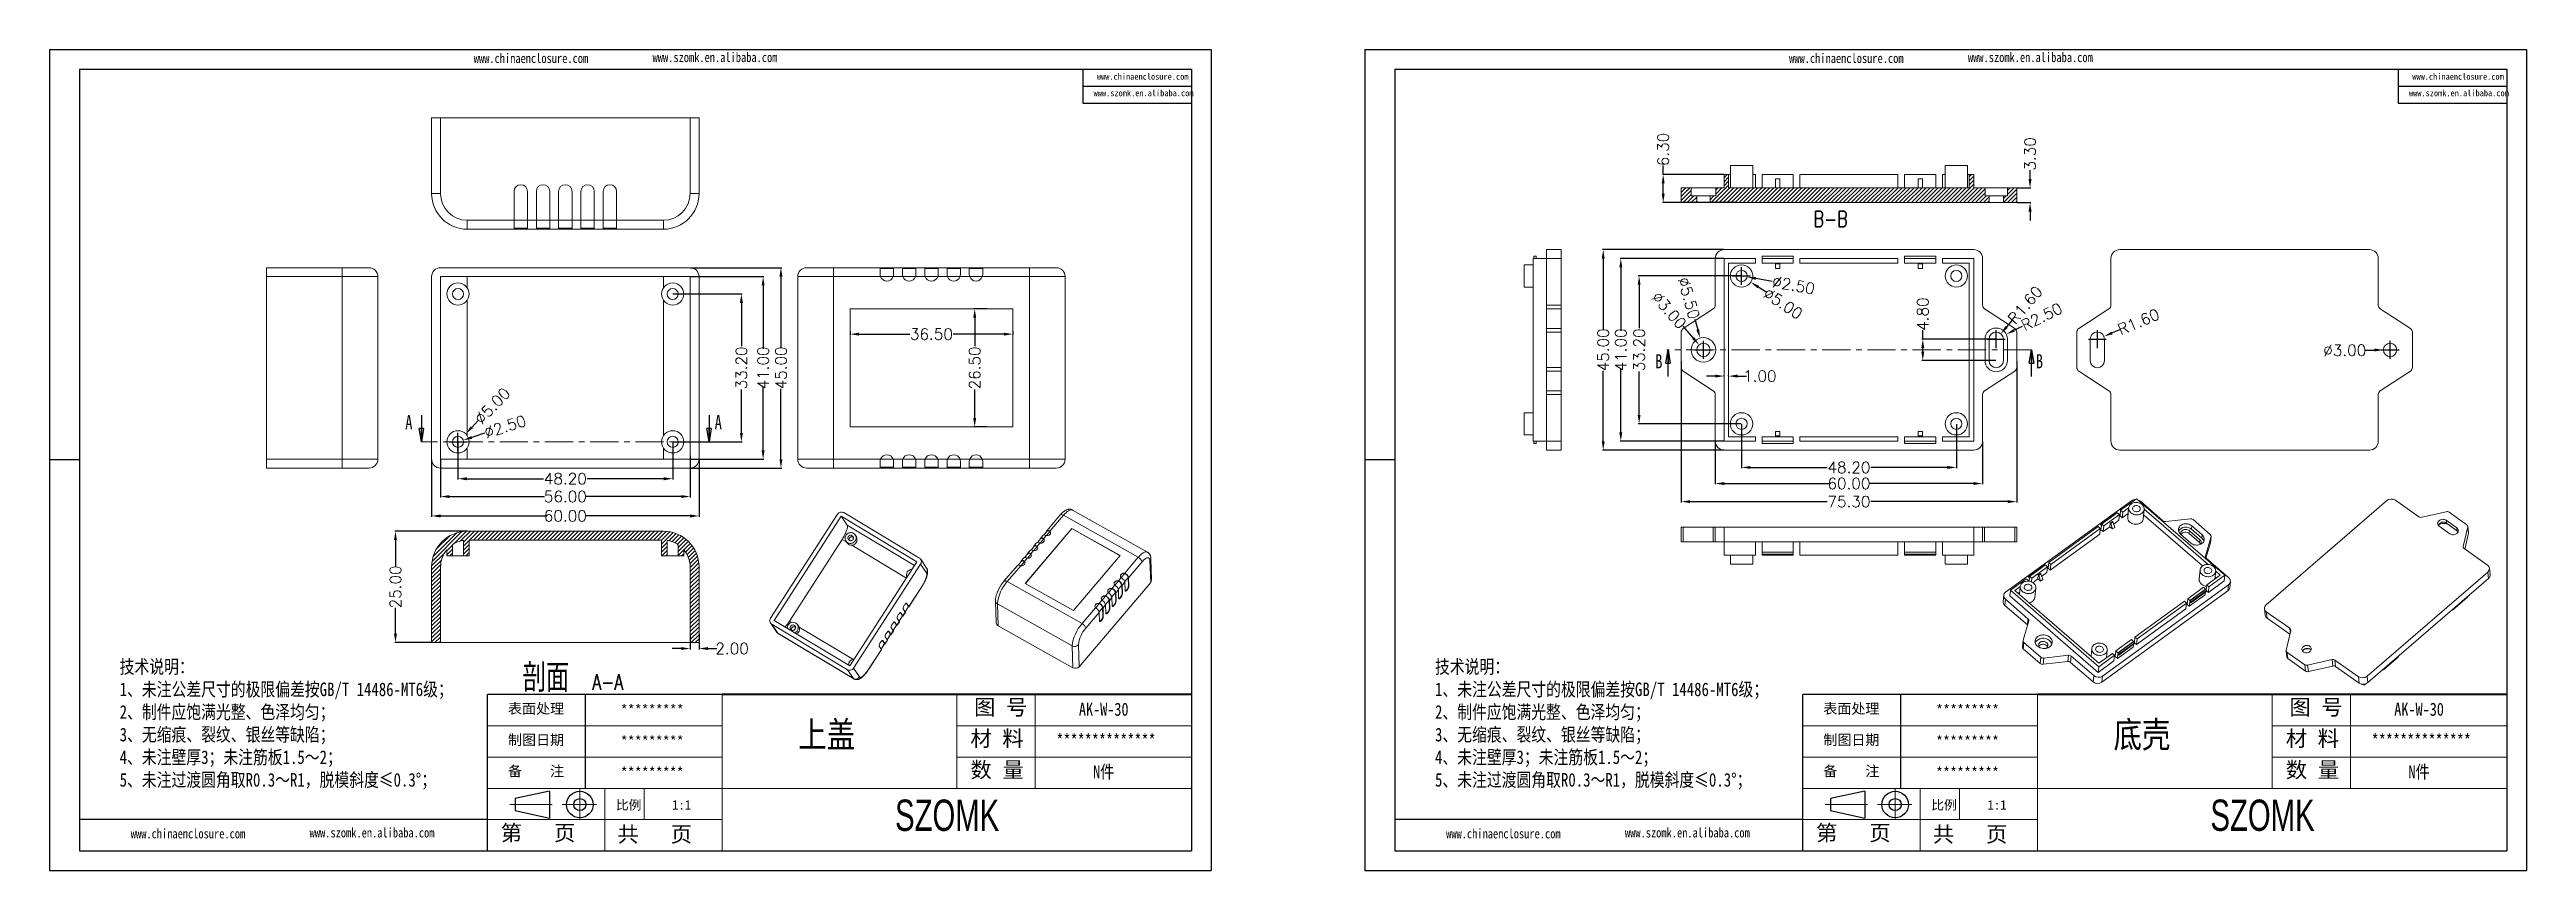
# Model space of a CAD drawing. Header units: inches. Extents: x 2264 to 2820, y 573 to 757.
import ezdxf

# ---------------------------------------------------------------- set-up
doc = ezdxf.new("R2010")
doc.units = ezdxf.units.IN
doc.linetypes.add('CENTER', pattern=[10.16, 6.35, -1.27, 1.27, -1.27])
doc.linetypes.add('CENTER2', pattern=[28.575, 19.05, -3.175, 3.175, -3.175])
doc.layers.add('文字', color=81, linetype='Continuous')
for name, color, linetype, lineweight in [('粗实线', 7, 'Continuous', 30), ('细实线', 3, 'Continuous', 9), ('细点划线', 2, 'CENTER2', 9)]:
    doc.layers.add(name, color=color, linetype=linetype, lineweight=lineweight)
doc.styles.add('SLDTEXTSTYLE0', font='TXT', dxfattribs={"width": 0.75})
doc.styles.add('SLDTEXTSTYLE1', font='TXT', dxfattribs={"width": 0.75, "bigfont": 'bigfont'})
doc.styles.add('SLDTEXTSTYLE3', font='TXT', dxfattribs={"width": 0.75, "bigfont": 'bigfont'})
doc.styles.get("Standard").update_dxf_attribs({"font": 'txt', "bigfont": 'gbcbig.shx'})
doc.styles.add('宋体', font='', dxfattribs={"width": 0.8, "height": 3.5})
doc.styles.add('长仿宋', font='', dxfattribs={"width": 0.7, "height": 4})
doc.styles.get('宋体').set_extended_font_data('SimSun')
doc.styles.get('长仿宋').set_extended_font_data('SimSun')
doc.dimstyles.new('2.5', dxfattribs={"dimtxt": 2.5, "dimasz": 2, "dimexe": 0.18, "dimexo": 0.0625, "dimgap": 0.09, "dimtad": 0, "dimzin": 0, "dimdsep": 46, "dimtxsty": 'Standard', "dimcen": 2, "dimclrd": 3, "dimclre": 3, "dimadec": 0, "dimazin": 0, "dimtfac": 1, "dimtofl": 0, "dimtmove": 0, "dimatfit": 3, "dimfxl": 1, "dimtolj": 1, "dimtzin": 0, "dimarcsym": 0})
pattern_1 = [(45, (41.18245, -541.3791), (-0.4490128, 0.4490128), [])]

msp = doc.modelspace()

# ---------------------------------------------------------------- texts
at = {"color": 0, "linetype": 'Continuous', "lineweight": 0, "insert": (2664.033, 720.981), "char_height": 3.5, "attachment_point": 2, "style": 'SLDTEXTSTYLE3'}
msp.add_mtext('B-B', dxfattribs=at)
at = {"color": 7, "linetype": 'Continuous', "char_height": 3.175, "attachment_point": 1, "style": 'SLDTEXTSTYLE0'}
for s, insert in [('B', (2624.659, 688.873)), ('B', (2710.069, 688.873)), ('A', (2344.157, 675.191)), ('A', (2413.59, 675.191))]:
    msp.add_mtext(s, dxfattribs=dict(at, insert=insert))
at = {"char_height": 2.30912, "width": 1312.38659, "attachment_point": 1}
for s, insert in [('{\\fSimHei|b0|i0|c134|p49;表面处理}', (2367.208, 610.46)), ('{\\fSimHei|b0|i0|c134|p49;*********}', (2392.499, 610.163)), ('{\\fSimHei|b0|i0|c134|p49;表面处理}', (2662.388, 610.46)), ('{\\fSimHei|b0|i0|c134|p49;*********}', (2687.679, 610.163)), ('{\\fSimHei|b0|i0|c134|p49;制图日期}', (2367.208, 603.438)), ('{\\fSimHei|b0|i0|c134|p49;*********}', (2392.499, 603.141)), ('{\\fSimHei|b0|i0|c134|p49;制图日期}', (2662.388, 603.438)), ('{\\fSimHei|b0|i0|c134|p49;*********}', (2687.679, 603.141)), ('{\\fSimHei|b0|i0|c134|p49;备    注}', (2367.208, 596.417)), ('{\\fSimHei|b0|i0|c134|p49;*********}', (2392.499, 596.12)), ('{\\fSimHei|b0|i0|c134|p49;备    注}', (2662.388, 596.417)), ('{\\fSimHei|b0|i0|c134|p49;*********}', (2687.679, 596.12))]:
    msp.add_mtext(s, dxfattribs=dict(at, insert=insert))
at = {"layer": '文字', "color": 0, "attachment_point": 1, "style": '宋体'}
for s, insert, char_height, width in [('www.chinaenclosure.com', (2359.528, 756.385), 2.14544, 37.69326), ('www.szomk.en.alibaba.com', (2399.657, 756.597), 2.14544, 37.69326), ('www.chinaenclosure.com', (2654.708, 756.385), 2.14544, 37.69326), ('www.szomk.en.alibaba.com', (2694.837, 756.597), 2.14544, 37.69326), ('www.chinaenclosure.com', (2499.372, 751.916), 1.43029, 25.12884), ('www.chinaenclosure.com', (2794.552, 751.916), 1.43029, 25.12884), ('www.szomk.en.alibaba.com', (2498.625, 748.212), 1.43029, 25.12884), ('www.szomk.en.alibaba.com', (2793.805, 748.212), 1.43029, 25.12884), ('{\\H1.111x;技术说明：\\P1、未注公差尺寸的极限偏差按GB/T 14486-MT6级；\\P2、制件应饱满光整、色泽均匀；\\P3、无缩痕、裂纹、银丝等缺陷；\\P4、未注壁厚3；未注筋板1.5～2；\\P5、未注过渡圆角取R0.3～R1，脱模斜度≤0.3%%D；}', (2280.067, 620.233), 2.74275, 99.90001), ('{\\H1.111x;技术说明：\\P1、未注公差尺寸的极限偏差按GB/T 14486-MT6级；\\P2、制件应饱满光整、色泽均匀；\\P3、无缩痕、裂纹、银丝等缺陷；\\P4、未注壁厚3；未注筋板1.5～2；\\P5、未注过渡圆角取R0.3～R1，脱模斜度≤0.3%%D；}', (2575.247, 620.233), 2.74275, 99.90001), ('上盖', (2432.334, 606.391), 5.8512, 74.80537), ('{\\H1.111x;AK-W-30}', (2495.328, 610.618), 2.63304, 30.44085), ('底壳', (2727.514, 606.391), 5.8512, 74.80537), ('{\\H1.111x;AK-W-30}', (2790.508, 610.618), 2.63304, 30.44085), ('{\\H1.111x;**************}', (2490.263, 603.597), 2.63304, 30.44085), ('{\\H1.111x;**************}', (2785.443, 603.597), 2.63304, 30.44085), ('{\\H1.111x;N件}', (2498.513, 596.575), 2.63304, 30.44085), ('{\\H1.111x;N件}', (2793.693, 596.575), 2.63304, 30.44085), ('www.chinaenclosure.com', (2282.561, 582.312), 2.14544, 37.69326), ('www.szomk.en.alibaba.com', (2322.69, 582.524), 2.14544, 37.69326), ('www.chinaenclosure.com', (2577.741, 582.312), 2.14544, 37.69326), ('www.szomk.en.alibaba.com', (2617.87, 582.524), 2.14544, 37.69326)]:
    msp.add_mtext(s, dxfattribs=dict(at, insert=insert, char_height=char_height, width=width))
at = {"layer": '粗实线', "char_height": 7.02143, "width": 78.73838, "attachment_point": 1, "style": '长仿宋'}
for insert in [(2454.079, 588.874), (2749.259, 588.874)]:
    msp.add_mtext('{\\fSTXinwei|b0|i0|c134|p2;SZOMK}', dxfattribs=dict(at, insert=insert))
at = {"layer": '细实线', "color": 7, "attachment_point": 1}
for s, insert, char_height, width in [('{\\fSimSun|b0|i0|c134|p54;图 号}', (2471.811, 611.386), 3.51071, 17.55357), ('{\\fSimSun|b0|i0|c134|p54;图 号}', (2766.991, 611.386), 3.51071, 17.55357), ('{\\fSimSun|b0|i0|c134|p54;材 料   }', (2470.979, 604.365), 3.51071, 17.55357), ('{\\fSimSun|b0|i0|c134|p54;材 料   }', (2766.159, 604.365), 3.51071, 17.55357), ('{\\fSimSun|b0|i0|c134|p54;数 量}', (2470.996, 597.309), 3.51071, 15.86185), ('{\\fSimSun|b0|i0|c134|p54;数 量}', (2766.176, 597.309), 3.51071, 15.86185), ('{\\fSimSun|b0|i0|c134|p54;第   页}', (2365.583, 583.16), 3.51071, 26.33036), ('{\\fSimSun|b0|i0|c134|p54;比例}', (2391.417, 588.729), 2.10643, 9.24657), ('{\\fSimSun|b0|i0|c134|p54;1:1}', (2404.034, 588.729), 2.10643, 9.24657), ('{\\fSimSun|b0|i0|c134|p54;第   页}', (2660.763, 583.16), 3.51071, 26.33036), ('{\\fSimSun|b0|i0|c134|p54;比例}', (2686.597, 588.729), 2.10643, 9.24657), ('{\\fSimSun|b0|i0|c134|p54;1:1}', (2699.214, 588.729), 2.10643, 9.24657), ('{\\fSimSun|b0|i0|c134|p54; 共   页}', (2389.389, 582.861), 3.51071, 26.33036), ('{\\fSimSun|b0|i0|c134|p54; 共   页}', (2684.569, 582.861), 3.51071, 26.33036)]:
    msp.add_mtext(s, dxfattribs=dict(at, insert=insert, char_height=char_height, width=width))

# ---------------------------------------------------------------- blocks, each defined once
blk = doc.blocks.new('_CLOSED')
at = {"color": 0, "linetype": 'ByBlock', "lineweight": -2}
for p, q in [((-1, 0.166667), (0, 0)), ((-1, 0.166667), (-1, -0.166667)), ((0, 0), (-1, -0.166667)), ((0, 0), (-1, 0))]:
    blk.add_line(p, q, dxfattribs=at)
blk = doc.blocks.new('SW_NOTE_2')
at = {"color": 0, "linetype": 'Continuous', "lineweight": 0, "attachment_point": 2}
for s, insert, char_height, style in [('剖面', (8.33, 8.19), 6.35, 'SLDTEXTSTYLE1'), ('A-A', (22.23, 5.8), 3.5, 'SLDTEXTSTYLE3')]:
    blk.add_mtext(s, dxfattribs=dict(at, insert=insert, char_height=char_height, style=style))
blk = doc.blocks.new('*D199')
at = {"color": 3, "lineweight": -2}
for p, q in [((2640.07, 712.34), (2612.81, 712.34)), ((2612.99, 710.34), (2612.99, 694.51)), ((2612.99, 669.34), (2612.99, 685.16)), ((2640.07, 667.34), (2612.81, 667.34))]:
    blk.add_line(p, q, dxfattribs=at)
at = {"color": 3}
for points in [[(2612.66, 710.34), (2613.33, 710.34), (2612.99, 712.34)], [(2612.66, 669.34), (2613.33, 669.34), (2612.99, 667.34)]]:
    blk.add_solid(points, dxfattribs=at)
at = {"layer": 'Defpoints', "color": 0}
for p in [(2612.99, 712.34), (2640.14, 712.34), (2640.14, 667.34)]:
    blk.add_point(p, dxfattribs=at)
at = {"color": 0, "insert": (2612.99, 689.84), "char_height": 2.5, "attachment_point": 5, "rotation": 90}
blk.add_mtext('\\A1;45.00', dxfattribs=at)
blk = doc.blocks.new('*D200')
at = {"color": 3, "lineweight": -2}
for p, q in [((2638.14, 669.28), (2638.14, 659.65)), ((2698.14, 669.28), (2698.14, 659.65)), ((2640.14, 659.83), (2663.67, 659.83)), ((2696.14, 659.83), (2672.6, 659.83))]:
    blk.add_line(p, q, dxfattribs=at)
at = {"color": 3}
for points in [[(2640.14, 660.16), (2640.14, 659.5), (2638.14, 659.83)], [(2696.14, 660.16), (2696.14, 659.5), (2698.14, 659.83)]]:
    blk.add_solid(points, dxfattribs=at)
at = {"layer": 'Defpoints', "color": 0}
for p in [(2638.14, 669.34), (2698.14, 669.34), (2698.14, 659.83)]:
    blk.add_point(p, dxfattribs=at)
at = {"color": 0, "insert": (2668.14, 659.83), "char_height": 2.5, "attachment_point": 5}
blk.add_mtext('\\A1;60.00', dxfattribs=at)
blk = doc.blocks.new('*D201')
at = {"color": 3, "lineweight": -2}
for p, q in [((2630.49, 687.31), (2630.49, 655.59)), ((2705.79, 687.31), (2705.79, 655.59)), ((2632.49, 655.77), (2663.25, 655.77)), ((2703.79, 655.77), (2673.02, 655.77))]:
    blk.add_line(p, q, dxfattribs=at)
at = {"color": 3}
for points in [[(2632.49, 656.1), (2632.49, 655.44), (2630.49, 655.77)], [(2703.79, 656.1), (2703.79, 655.44), (2705.79, 655.77)]]:
    blk.add_solid(points, dxfattribs=at)
at = {"layer": 'Defpoints', "color": 0}
for p in [(2630.49, 687.37), (2705.79, 687.37), (2705.79, 655.77)]:
    blk.add_point(p, dxfattribs=at)
at = {"color": 0, "insert": (2668.14, 655.77), "char_height": 2.5, "attachment_point": 5}
blk.add_mtext('\\A1;75.30', dxfattribs=at)
blk = doc.blocks.new('*D202')
at = {"color": 3, "lineweight": -2}
for p, q in [((2643.97, 706.44), (2620.87, 706.44)), ((2621.05, 704.44), (2621.05, 694.72)), ((2621.05, 675.24), (2621.05, 684.96)), ((2643.97, 673.24), (2620.87, 673.24))]:
    blk.add_line(p, q, dxfattribs=at)
at = {"color": 3}
for points in [[(2620.72, 704.44), (2621.38, 704.44), (2621.05, 706.44)], [(2620.72, 675.24), (2621.38, 675.24), (2621.05, 673.24)]]:
    blk.add_solid(points, dxfattribs=at)
at = {"layer": 'Defpoints', "color": 0}
for p in [(2644.04, 706.44), (2621.05, 673.24), (2644.04, 673.24)]:
    blk.add_point(p, dxfattribs=at)
at = {"color": 0, "insert": (2621.05, 689.84), "char_height": 2.5, "attachment_point": 5, "rotation": 90}
blk.add_mtext('\\A1;33.20', dxfattribs=at)
blk = doc.blocks.new('*D203')
at = {"color": 3, "lineweight": -2}
for p, q in [((2640.07, 710.34), (2616.76, 710.34)), ((2616.94, 708.34), (2616.94, 694.09)), ((2616.94, 671.34), (2616.94, 685.58)), ((2640.07, 669.34), (2616.76, 669.34))]:
    blk.add_line(p, q, dxfattribs=at)
at = {"color": 3}
for points in [[(2616.6, 708.34), (2617.27, 708.34), (2616.94, 710.34)], [(2616.6, 671.34), (2617.27, 671.34), (2616.94, 669.34)]]:
    blk.add_solid(points, dxfattribs=at)
at = {"layer": 'Defpoints', "color": 0}
for p in [(2616.94, 710.34), (2640.14, 710.34), (2640.14, 669.34)]:
    blk.add_point(p, dxfattribs=at)
at = {"color": 0, "insert": (2616.94, 689.84), "char_height": 2.5, "attachment_point": 5, "rotation": 90}
blk.add_mtext('\\A1;41.00', dxfattribs=at)
blk = doc.blocks.new('*D204')
at = {"color": 3, "lineweight": -2}
for p, q in [((2644.04, 673.18), (2644.04, 663.26)), ((2692.24, 673.18), (2692.24, 663.26)), ((2646.04, 663.44), (2663.25, 663.44)), ((2690.24, 663.44), (2673.02, 663.44))]:
    blk.add_line(p, q, dxfattribs=at)
at = {"color": 3}
for points in [[(2646.04, 663.77), (2646.04, 663.11), (2644.04, 663.44)], [(2690.24, 663.77), (2690.24, 663.11), (2692.24, 663.44)]]:
    blk.add_solid(points, dxfattribs=at)
at = {"layer": 'Defpoints', "color": 0}
for p in [(2644.04, 673.24), (2692.24, 673.24), (2692.24, 663.44)]:
    blk.add_point(p, dxfattribs=at)
at = {"color": 0, "insert": (2668.14, 663.44), "char_height": 2.5, "attachment_point": 5}
blk.add_mtext('\\A1;48.20', dxfattribs=at)
blk = doc.blocks.new('*D205')
at = {"color": 3, "lineweight": -2}
for p, q in [((2630.83, 695.19), (2633.19, 692.48)), ((2633.49, 689.84), (2637.49, 689.84)), ((2635.49, 687.84), (2635.49, 691.84))]:
    blk.add_line(p, q, dxfattribs=at)
at = {"color": 3}
blk.add_solid([(2633.44, 692.7), (2632.94, 692.26), (2634.5, 690.97)], dxfattribs=at)
at = {"layer": 'Defpoints', "color": 0}
for p in [(2634.5, 690.97), (2636.47, 688.71)]:
    blk.add_point(p, dxfattribs=at)
at = {"color": 0, "insert": (2627.77, 698.72), "char_height": 2.5, "attachment_point": 5, "rotation": 310.9932}
blk.add_mtext('\\A1;∅3.00', dxfattribs=at)
blk = doc.blocks.new('*D206')
at = {"color": 3, "lineweight": -2}
for p, q in [((2633.53, 696.76), (2634.19, 694.41)), ((2633.49, 689.84), (2637.49, 689.84)), ((2635.49, 687.84), (2635.49, 691.84))]:
    blk.add_line(p, q, dxfattribs=at)
at = {"color": 3}
blk.add_solid([(2634.51, 694.5), (2633.87, 694.32), (2634.74, 692.48)], dxfattribs=at)
at = {"layer": 'Defpoints', "color": 0}
for p in [(2634.74, 692.48), (2636.23, 687.19)]:
    blk.add_point(p, dxfattribs=at)
at = {"color": 0, "insert": (2632.2, 701.46), "char_height": 2.5, "attachment_point": 5, "rotation": 285.7862}
blk.add_mtext('\\A1;∅5.50', dxfattribs=at)
blk = doc.blocks.new('*D207')
at = {"color": 3, "lineweight": -2}
for p, q in [((2642.04, 706.44), (2646.04, 706.44)), ((2644.04, 704.44), (2644.04, 708.44)), ((2649.45, 702.84), (2647.78, 703.94))]:
    blk.add_line(p, q, dxfattribs=at)
at = {"color": 3}
blk.add_solid([(2647.97, 704.22), (2647.6, 703.67), (2646.12, 705.05)], dxfattribs=at)
at = {"layer": 'Defpoints', "color": 0}
for p in [(2641.95, 707.82), (2646.12, 705.05)]:
    blk.add_point(p, dxfattribs=at)
at = {"color": 0, "insert": (2653.34, 700.24), "char_height": 2.5, "attachment_point": 5, "rotation": 326.3392}
blk.add_mtext('\\A1;∅5.00', dxfattribs=at)
blk = doc.blocks.new('*D208')
at = {"color": 3, "lineweight": -2}
for p, q in [((2642.04, 706.44), (2646.04, 706.44)), ((2644.04, 704.44), (2644.04, 708.44)), ((2650.91, 705.21), (2647.24, 705.87))]:
    blk.add_line(p, q, dxfattribs=at)
at = {"color": 3}
blk.add_solid([(2647.29, 706.2), (2647.18, 705.54), (2645.27, 706.22)], dxfattribs=at)
at = {"layer": 'Defpoints', "color": 0}
for p in [(2642.81, 706.66), (2645.27, 706.22)]:
    blk.add_point(p, dxfattribs=at)
at = {"color": 0, "insert": (2655.71, 704.36), "char_height": 2.5, "attachment_point": 5, "rotation": 349.9083}
blk.add_mtext('\\A1;∅2.50', dxfattribs=at)
blk = doc.blocks.new('*D209')
at = {"color": 3, "lineweight": -2}
for p, q in [((2701.12, 692.24), (2684.53, 692.24)), ((2684.71, 692.24), (2684.71, 694.24)), ((2684.71, 689.44), (2684.71, 690.24)), ((2701.12, 687.44), (2684.53, 687.44))]:
    blk.add_line(p, q, dxfattribs=at)
at = {"color": 3}
for points in [[(2684.38, 690.24), (2685.04, 690.24), (2684.71, 692.24)], [(2684.38, 689.44), (2685.04, 689.44), (2684.71, 687.44)]]:
    blk.add_solid(points, dxfattribs=at)
at = {"layer": 'Defpoints', "color": 0}
for p in [(2684.71, 692.24), (2701.19, 692.24), (2701.19, 687.44)]:
    blk.add_point(p, dxfattribs=at)
at = {"color": 0, "insert": (2684.71, 697.87), "char_height": 2.5, "attachment_point": 5, "rotation": 90}
blk.add_mtext('\\A1;4.80', dxfattribs=at)
blk = doc.blocks.new('*D210')
at = {"color": 3, "lineweight": -2}
for p, q in [((2704.8, 696.51), (2703.51, 694.99)), ((2699.19, 692.24), (2703.19, 692.24)), ((2701.19, 690.24), (2701.19, 694.24))]:
    blk.add_line(p, q, dxfattribs=at)
at = {"color": 3}
blk.add_solid([(2703.26, 695.2), (2703.77, 694.77), (2702.22, 693.46)], dxfattribs=at)
at = {"layer": 'Defpoints', "color": 0}
for p in [(2701.19, 692.24), (2702.22, 693.46)]:
    blk.add_point(p, dxfattribs=at)
at = {"color": 0, "insert": (2707.69, 699.92), "char_height": 2.5, "attachment_point": 5, "rotation": 49.7562}
blk.add_mtext('\\A1;R1.60', dxfattribs=at)
blk = doc.blocks.new('*D211')
at = {"color": 3, "lineweight": -2}
for p, q in [((2707.02, 695.11), (2705.22, 694.23)), ((2699.19, 692.24), (2703.19, 692.24)), ((2701.19, 690.24), (2701.19, 694.24))]:
    blk.add_line(p, q, dxfattribs=at)
at = {"color": 3}
blk.add_solid([(2705.08, 694.53), (2705.37, 693.93), (2703.43, 693.34)], dxfattribs=at)
at = {"layer": 'Defpoints', "color": 0}
for p in [(2701.19, 692.24), (2703.43, 693.34)]:
    blk.add_point(p, dxfattribs=at)
at = {"color": 0, "insert": (2711.4, 697.27), "char_height": 2.5, "attachment_point": 5, "rotation": 26.2271}
blk.add_mtext('\\A1;R2.50', dxfattribs=at)
blk = doc.blocks.new('*D212')
at = {"color": 3, "lineweight": -2}
for p, q in [((2708.78, 728.2), (2708.78, 730.2)), ((2705.85, 726.2), (2708.96, 726.2)), ((2705.85, 722.9), (2708.96, 722.9)), ((2708.78, 720.9), (2708.78, 718.9))]:
    blk.add_line(p, q, dxfattribs=at)
at = {"color": 3}
for points in [[(2708.45, 728.2), (2709.12, 728.2), (2708.78, 726.2)], [(2708.45, 720.9), (2709.12, 720.9), (2708.78, 722.9)]]:
    blk.add_solid(points, dxfattribs=at)
at = {"layer": 'Defpoints', "color": 0}
for p in [(2705.79, 726.2), (2705.79, 722.9), (2708.78, 726.2)]:
    blk.add_point(p, dxfattribs=at)
at = {"color": 0, "insert": (2708.78, 733.83), "char_height": 2.5, "attachment_point": 5, "rotation": 90}
blk.add_mtext('\\A1;3.30', dxfattribs=at)
blk = doc.blocks.new('*D213')
at = {"color": 3, "lineweight": -2}
for p, q in [((2640.07, 729.2), (2626.27, 729.2)), ((2626.45, 729.2), (2626.45, 731.2)), ((2642.54, 722.9), (2626.27, 722.9)), ((2626.45, 724.9), (2626.45, 727.2))]:
    blk.add_line(p, q, dxfattribs=at)
at = {"color": 3}
for points in [[(2626.12, 727.2), (2626.78, 727.2), (2626.45, 729.2)], [(2626.12, 724.9), (2626.78, 724.9), (2626.45, 722.9)]]:
    blk.add_solid(points, dxfattribs=at)
at = {"layer": 'Defpoints', "color": 0}
for p in [(2626.45, 729.2), (2640.14, 729.2), (2642.6, 722.9)]:
    blk.add_point(p, dxfattribs=at)
at = {"color": 0, "insert": (2626.45, 734.83), "char_height": 2.5, "attachment_point": 5, "rotation": 90}
blk.add_mtext('\\A1;6.30', dxfattribs=at)
blk = doc.blocks.new('*D215')
at = {"color": 3, "lineweight": -2}
for p, q in [((2784.08, 689.78), (2786.08, 689.8)), ((2787.58, 689.84), (2791.58, 689.84)), ((2789.58, 687.84), (2789.58, 691.84))]:
    blk.add_line(p, q, dxfattribs=at)
at = {"color": 3}
blk.add_solid([(2786.07, 690.14), (2786.08, 689.47), (2788.08, 689.82)], dxfattribs=at)
at = {"layer": 'Defpoints', "color": 0}
for p in [(2788.08, 689.82), (2791.08, 689.85)]:
    blk.add_point(p, dxfattribs=at)
at = {"color": 0, "insert": (2779.4, 689.74), "char_height": 2.5, "attachment_point": 5, "rotation": 0.565}
blk.add_mtext('\\A1;∅3.00', dxfattribs=at)
blk = doc.blocks.new('*D216')
at = {"color": 3, "lineweight": -2}
for p, q in [((2721.88, 692.24), (2725.88, 692.24)), ((2723.88, 690.24), (2723.88, 694.24)), ((2729.04, 694.41), (2727.19, 693.63))]:
    blk.add_line(p, q, dxfattribs=at)
at = {"color": 3}
blk.add_solid([(2727.07, 693.94), (2727.32, 693.33), (2725.35, 692.86)], dxfattribs=at)
at = {"layer": 'Defpoints', "color": 0}
for p in [(2723.88, 692.24), (2725.35, 692.86)]:
    blk.add_point(p, dxfattribs=at)
at = {"color": 0, "insert": (2733.15, 696.14), "char_height": 2.5, "attachment_point": 5, "rotation": 22.8021}
blk.add_mtext('\\A1;R1.60', dxfattribs=at)
blk = doc.blocks.new('*D217')
at = {"color": 3, "lineweight": -2}
for p, q in [((2638.14, 683.95), (2636.14, 683.95)), ((2640.14, 684.01), (2640.14, 684.13)), ((2641.14, 684.01), (2641.14, 684.13)), ((2643.14, 683.95), (2645.14, 683.95))]:
    blk.add_line(p, q, dxfattribs=at)
at = {"color": 3}
for points in [[(2638.14, 684.29), (2638.14, 683.62), (2640.14, 683.95)], [(2643.14, 684.29), (2643.14, 683.62), (2641.14, 683.95)]]:
    blk.add_solid(points, dxfattribs=at)
at = {"layer": 'Defpoints', "color": 0}
for p in [(2640.14, 683.95), (2641.14, 683.95), (2641.14, 683.95)]:
    blk.add_point(p, dxfattribs=at)
at = {"color": 0, "insert": (2648.14, 683.95), "char_height": 2.5, "attachment_point": 5}
blk.add_mtext('\\A1;1.00', dxfattribs=at)
blk = doc.blocks.new('*D218')
at = {"color": 3, "lineweight": -2}
for p, q in [((2350.08, 665.23), (2350.08, 652.37)), ((2410.08, 665.23), (2410.08, 652.37)), ((2352.08, 652.55), (2375.62, 652.55)), ((2408.08, 652.55), (2384.55, 652.55))]:
    blk.add_line(p, q, dxfattribs=at)
at = {"color": 3}
for points in [[(2352.08, 652.88), (2352.08, 652.21), (2350.08, 652.55)], [(2408.08, 652.88), (2408.08, 652.21), (2410.08, 652.55)]]:
    blk.add_solid(points, dxfattribs=at)
at = {"layer": 'Defpoints', "color": 0}
for p in [(2350.08, 665.29), (2410.08, 665.29), (2410.08, 652.55)]:
    blk.add_point(p, dxfattribs=at)
at = {"color": 0, "insert": (2380.08, 652.55), "char_height": 2.5, "attachment_point": 5}
blk.add_mtext('\\A1;60.00', dxfattribs=at)
blk = doc.blocks.new('*D219')
at = {"color": 3, "lineweight": -2}
for p, q in [((2355.98, 669.13), (2355.98, 660.73)), ((2404.18, 669.13), (2404.18, 660.73)), ((2357.98, 660.91), (2375.2, 660.91)), ((2402.18, 660.91), (2384.96, 660.91))]:
    blk.add_line(p, q, dxfattribs=at)
at = {"color": 3}
for points in [[(2357.98, 661.24), (2357.98, 660.57), (2355.98, 660.91)], [(2402.18, 661.24), (2402.18, 660.57), (2404.18, 660.91)]]:
    blk.add_solid(points, dxfattribs=at)
at = {"layer": 'Defpoints', "color": 0}
for p in [(2355.98, 669.19), (2404.18, 669.19), (2404.18, 660.91)]:
    blk.add_point(p, dxfattribs=at)
at = {"color": 0, "insert": (2380.08, 660.91), "char_height": 2.5, "attachment_point": 5}
blk.add_mtext('\\A1;48.20', dxfattribs=at)
blk = doc.blocks.new('*D220')
at = {"color": 3, "lineweight": -2}
for p, q in [((2408.14, 708.29), (2428.65, 708.29)), ((2428.47, 706.29), (2428.47, 690.46)), ((2428.47, 665.29), (2428.47, 681.12)), ((2408.14, 663.29), (2428.65, 663.29))]:
    blk.add_line(p, q, dxfattribs=at)
at = {"color": 3}
for points in [[(2428.13, 706.29), (2428.8, 706.29), (2428.47, 708.29)], [(2428.13, 665.29), (2428.8, 665.29), (2428.47, 663.29)]]:
    blk.add_solid(points, dxfattribs=at)
at = {"layer": 'Defpoints', "color": 0}
for p in [(2408.08, 708.29), (2428.47, 708.29), (2408.08, 663.29)]:
    blk.add_point(p, dxfattribs=at)
at = {"color": 0, "insert": (2428.47, 685.79), "char_height": 2.5, "attachment_point": 5, "rotation": 90}
blk.add_mtext('\\A1;45.00', dxfattribs=at)
blk = doc.blocks.new('*D221')
at = {"color": 3, "lineweight": -2}
for p, q in [((2408.14, 706.29), (2424.64, 706.29)), ((2424.46, 704.29), (2424.46, 690.05)), ((2424.46, 667.29), (2424.46, 681.53)), ((2408.14, 665.29), (2424.64, 665.29))]:
    blk.add_line(p, q, dxfattribs=at)
at = {"color": 3}
for points in [[(2424.13, 704.29), (2424.8, 704.29), (2424.46, 706.29)], [(2424.13, 667.29), (2424.8, 667.29), (2424.46, 665.29)]]:
    blk.add_solid(points, dxfattribs=at)
at = {"layer": 'Defpoints', "color": 0}
for p in [(2408.08, 706.29), (2408.08, 665.29), (2424.46, 665.29)]:
    blk.add_point(p, dxfattribs=at)
at = {"color": 0, "insert": (2424.46, 685.79), "char_height": 2.5, "attachment_point": 5, "rotation": 90}
blk.add_mtext('\\A1;41.00', dxfattribs=at)
blk = doc.blocks.new('*D222')
at = {"color": 3, "lineweight": -2}
for p, q in [((2404.24, 702.39), (2419.77, 702.39)), ((2419.59, 700.39), (2419.59, 690.67)), ((2419.59, 671.19), (2419.59, 680.91)), ((2404.24, 669.19), (2419.77, 669.19))]:
    blk.add_line(p, q, dxfattribs=at)
at = {"color": 3}
for points in [[(2419.26, 700.39), (2419.93, 700.39), (2419.59, 702.39)], [(2419.26, 671.19), (2419.93, 671.19), (2419.59, 669.19)]]:
    blk.add_solid(points, dxfattribs=at)
at = {"layer": 'Defpoints', "color": 0}
for p in [(2404.18, 702.39), (2419.59, 702.39), (2404.18, 669.19)]:
    blk.add_point(p, dxfattribs=at)
at = {"color": 0, "insert": (2419.59, 685.79), "char_height": 2.5, "attachment_point": 5, "rotation": 90}
blk.add_mtext('\\A1;33.20', dxfattribs=at)
blk = doc.blocks.new('*D223')
at = {"color": 3, "lineweight": -2}
for p, q in [((2352.08, 665.23), (2352.08, 656.73)), ((2408.08, 666.02), (2408.08, 656.73)), ((2354.08, 656.91), (2375.41, 656.91)), ((2406.08, 656.91), (2384.75, 656.91))]:
    blk.add_line(p, q, dxfattribs=at)
at = {"color": 3}
for points in [[(2354.08, 657.24), (2354.08, 656.58), (2352.08, 656.91)], [(2406.08, 657.24), (2406.08, 656.58), (2408.08, 656.91)]]:
    blk.add_solid(points, dxfattribs=at)
at = {"layer": 'Defpoints', "color": 0}
for p in [(2352.08, 665.29), (2408.08, 666.08), (2408.08, 656.91)]:
    blk.add_point(p, dxfattribs=at)
at = {"color": 0, "insert": (2380.08, 656.91), "char_height": 2.5, "attachment_point": 5}
blk.add_mtext('\\A1;56.00', dxfattribs=at)
blk = doc.blocks.new('*D224')
at = {"color": 3, "lineweight": -2}
for p, q in [((2358.02, 649.12), (2341.78, 649.12)), ((2341.96, 647.12), (2341.96, 641.3)), ((2341.96, 626.12), (2341.96, 631.95)), ((2350.02, 624.12), (2341.78, 624.12))]:
    blk.add_line(p, q, dxfattribs=at)
at = {"color": 3}
for points in [[(2341.63, 647.12), (2342.3, 647.12), (2341.96, 649.12)], [(2341.63, 626.12), (2342.3, 626.12), (2341.96, 624.12)]]:
    blk.add_solid(points, dxfattribs=at)
at = {"layer": 'Defpoints', "color": 0}
for p in [(2341.96, 649.12), (2358.08, 649.12), (2350.08, 624.12)]:
    blk.add_point(p, dxfattribs=at)
at = {"color": 0, "insert": (2341.96, 636.62), "char_height": 2.5, "attachment_point": 5, "rotation": 90}
blk.add_mtext('\\A1;25.00', dxfattribs=at)
blk = doc.blocks.new('*D225')
at = {"color": 3, "lineweight": -2}
for p, q in [((2360.48, 673.88), (2359.09, 672.44)), ((2353.98, 669.19), (2357.98, 669.19)), ((2355.98, 667.19), (2355.98, 671.19))]:
    blk.add_line(p, q, dxfattribs=at)
at = {"color": 3}
blk.add_solid([(2358.85, 672.67), (2359.33, 672.21), (2357.71, 671)], dxfattribs=at)
at = {"layer": 'Defpoints', "color": 0}
for p in [(2354.25, 667.39), (2357.71, 671)]:
    blk.add_point(p, dxfattribs=at)
at = {"color": 0, "insert": (2363.71, 677.26), "char_height": 2.5, "attachment_point": 5, "rotation": 46.2207}
blk.add_mtext('\\A1;∅5.00', dxfattribs=at)
blk = doc.blocks.new('*D226')
at = {"color": 3, "lineweight": -2}
for p, q in [((2353.98, 669.19), (2357.98, 669.19)), ((2355.98, 667.19), (2355.98, 671.19)), ((2361.91, 671.1), (2359.07, 670.19))]:
    blk.add_line(p, q, dxfattribs=at)
at = {"color": 3}
blk.add_solid([(2358.97, 670.5), (2359.18, 669.87), (2357.17, 669.57)], dxfattribs=at)
at = {"layer": 'Defpoints', "color": 0}
for p in [(2354.79, 668.81), (2357.17, 669.57)]:
    blk.add_point(p, dxfattribs=at)
at = {"color": 0, "insert": (2366.56, 672.6), "char_height": 2.5, "attachment_point": 5, "rotation": 17.839}
blk.add_mtext('\\A1;∅2.50', dxfattribs=at)
blk = doc.blocks.new('*D227')
at = {"color": 3, "lineweight": -2}
for p, q in [((2443.99, 694.07), (2443.99, 693.19)), ((2445.99, 693.37), (2457.36, 693.37)), ((2478.49, 693.37), (2467.12, 693.37)), ((2480.49, 694.07), (2480.49, 693.19))]:
    blk.add_line(p, q, dxfattribs=at)
at = {"color": 3}
for points in [[(2445.99, 693.7), (2445.99, 693.04), (2443.99, 693.37)], [(2478.49, 693.7), (2478.49, 693.04), (2480.49, 693.37)]]:
    blk.add_solid(points, dxfattribs=at)
at = {"layer": 'Defpoints', "color": 0}
for p in [(2443.99, 694.13), (2480.49, 694.13), (2480.49, 693.37)]:
    blk.add_point(p, dxfattribs=at)
at = {"color": 0, "insert": (2462.24, 693.37), "char_height": 2.5, "attachment_point": 5}
blk.add_mtext('\\A1;36.50', dxfattribs=at)
blk = doc.blocks.new('*D228')
at = {"color": 3, "lineweight": -2}
for p, q in [((2474.69, 699.04), (2471.76, 699.04)), ((2471.94, 697.04), (2471.94, 690.67)), ((2471.94, 674.54), (2471.94, 680.91)), ((2474.69, 672.54), (2471.76, 672.54))]:
    blk.add_line(p, q, dxfattribs=at)
at = {"color": 3}
for points in [[(2471.61, 697.04), (2472.28, 697.04), (2471.94, 699.04)], [(2471.61, 674.54), (2472.28, 674.54), (2471.94, 672.54)]]:
    blk.add_solid(points, dxfattribs=at)
at = {"layer": 'Defpoints', "color": 0}
for p in [(2471.94, 699.04), (2474.75, 699.04), (2474.75, 672.54)]:
    blk.add_point(p, dxfattribs=at)
at = {"color": 0, "insert": (2471.94, 685.79), "char_height": 2.5, "attachment_point": 5, "rotation": 90}
blk.add_mtext('\\A1;26.50', dxfattribs=at)
blk = doc.blocks.new('*D229')
at = {"color": 3, "lineweight": -2}
for p, q in [((2406.08, 622.78), (2404.08, 622.78)), ((2408.08, 626.06), (2408.08, 622.6)), ((2410.08, 626.06), (2410.08, 622.6)), ((2412.08, 622.78), (2414.08, 622.78))]:
    blk.add_line(p, q, dxfattribs=at)
at = {"color": 3}
for points in [[(2406.08, 623.12), (2406.08, 622.45), (2408.08, 622.78)], [(2412.08, 623.12), (2412.08, 622.45), (2410.08, 622.78)]]:
    blk.add_solid(points, dxfattribs=at)
at = {"layer": 'Defpoints', "color": 0}
for p in [(2408.08, 626.12), (2410.08, 626.12), (2410.08, 622.78)]:
    blk.add_point(p, dxfattribs=at)
at = {"color": 0, "insert": (2417.5, 622.78), "char_height": 2.5, "attachment_point": 5}
blk.add_mtext('\\A1;2.00', dxfattribs=at)

# ---------------------------------------------------------------- dimensions: what is measured, and where the dimension line sits
for base, p1, p2, picture, middle in [((2626.45, 729.203), (2642.603, 722.903), (2640.136, 729.203), '*D213', (2626.45, 734.835)), ((2708.784, 726.203), (2705.786, 722.903), (2705.786, 726.203), '*D212', (2708.784, 733.835)), ((2616.937, 710.338), (2640.136, 669.338), (2640.136, 710.338), '*D203', (2616.937, 689.838)), ((2621.052, 673.238), (2644.036, 706.438), (2644.036, 673.238), '*D202', (2621.052, 689.838)), ((2419.594, 702.391), (2404.18, 669.191), (2404.18, 702.391), '*D222', (2419.594, 685.791)), ((2684.71, 692.238), (2701.186, 687.438), (2701.186, 692.238), '*D209', (2684.71, 697.87)), ((2471.943, 699.041), (2474.754, 672.541), (2474.754, 699.041), '*D228', (2471.943, 685.791)), ((2341.963, 649.123), (2350.08, 624.123), (2358.08, 649.123), '*D224', (2341.963, 636.623))]:
    dim = msp.add_linear_dim(base=base, p1=p1, p2=p2, angle=90, dimstyle='2.5')
    dim.commit()
    dim.dimension.update_dxf_attribs({"geometry": picture, "text_midpoint": middle})
for base, p1, p2, picture, middle in [((2612.995, 712.338), (2640.136, 667.338), (2640.136, 712.338), '*D199', (2612.995, 689.838)), ((2428.468, 708.291), (2408.08, 663.291), (2408.08, 708.291), '*D220', (2428.468, 685.791)), ((2424.465, 665.291), (2408.08, 706.291), (2408.08, 665.291), '*D221', (2424.465, 685.791))]:
    dim = msp.add_linear_dim(base=base, p1=p1, p2=p2, angle=90, dimstyle='2.5')
    dim.commit()
    dim.dimension.update_dxf_attribs({"geometry": picture, "text_midpoint": middle, "dimtype": 160})
for p1, p2, picture, middle in [((2636.234, 687.192), (2634.738, 692.484), '*D206', (2632.201, 701.457)), ((2642.805, 706.657), (2645.266, 706.219), '*D208', (2655.714, 704.36)), ((2636.47, 688.706), (2634.502, 690.97), '*D205', (2627.767, 698.719)), ((2354.79, 668.808), (2357.17, 669.574), '*D226', (2366.56, 672.596))]:
    dim = msp.add_diameter_dim_2p(p1=p1, p2=p2, dimstyle='2.5')
    dim.commit()
    dim.dimension.update_dxf_attribs({"geometry": picture, "text_midpoint": middle, "dimtype": 163})
for p1, p2, picture, middle in [((2641.955, 707.824), (2646.117, 705.052), '*D207', (2653.336, 700.245)), ((2791.075, 689.853), (2788.076, 689.823), '*D215', (2779.403, 689.738)), ((2354.251, 667.386), (2357.71, 670.996), '*D225', (2363.711, 677.258))]:
    dim = msp.add_diameter_dim_2p(p1=p1, p2=p2, dimstyle='2.5')
    dim.commit()
    dim.dimension.update_dxf_attribs({"geometry": picture, "text_midpoint": middle})
for center, mpoint, picture, middle in [((2701.186, 692.238), (2702.219, 693.459), '*D210', (2707.688, 699.921)), ((2701.186, 692.238), (2703.428, 693.343), '*D211', (2711.396, 697.268)), ((2723.876, 692.238), (2725.35, 692.858), '*D216', (2733.154, 696.139))]:
    dim = msp.add_radius_dim(center=center, mpoint=mpoint, dimstyle='2.5')
    dim.commit()
    dim.dimension.update_dxf_attribs({"geometry": picture, "text_midpoint": middle})
for base, p1, p2, picture, middle in [((2480.489, 693.369), (2443.989, 694.135), (2480.489, 694.135), '*D227', (2462.239, 693.369)), ((2641.136, 683.952), (2640.136, 683.952), (2641.136, 683.952), '*D217', (2648.142, 683.952)), ((2692.236, 663.439), (2644.036, 673.238), (2692.236, 673.238), '*D204', (2668.136, 663.439)), ((2404.18, 660.907), (2355.98, 669.191), (2404.18, 669.191), '*D219', (2380.08, 660.907)), ((2410.08, 622.782), (2408.08, 626.12), (2410.08, 626.12), '*D229', (2417.504, 622.782))]:
    dim = msp.add_linear_dim(base=base, p1=p1, p2=p2, dimstyle='2.5')
    dim.commit()
    dim.dimension.update_dxf_attribs({"geometry": picture, "text_midpoint": middle})
for base, p1, p2, picture, middle in [((2705.786, 655.772), (2630.486, 687.37), (2705.786, 687.37), '*D201', (2668.136, 655.772)), ((2698.136, 659.83), (2638.136, 669.338), (2698.136, 669.338), '*D200', (2668.136, 659.83)), ((2410.08, 652.548), (2350.08, 665.291), (2410.08, 665.291), '*D218', (2380.08, 652.548)), ((2408.08, 656.91), (2352.08, 665.291), (2408.08, 666.082), '*D223', (2380.08, 656.91))]:
    dim = msp.add_linear_dim(base=base, p1=p1, p2=p2, dimstyle='2.5')
    dim.commit()
    dim.dimension.update_dxf_attribs({"geometry": picture, "text_midpoint": middle, "dimtype": 160})

# ---------------------------------------------------------------- hatches: boundary and pattern name
at = {"linetype": 'Continuous', "lineweight": 0}
h = msp.add_hatch(dxfattribs=at)
h.set_pattern_fill('ANSI31', color=4, scale=0.2, style=0)
h.set_pattern_definition(pattern_1)
h.paths.add_polyline_path([(2698.686, 726.203), (2696.136, 726.203), (2696.136, 729.203), (2695.136, 729.203), (2695.136, 726.203), (2641.136, 726.203), (2641.136, 729.203), (2640.136, 729.203), (2640.136, 726.203), (2638.236, 726.203), (2638.236, 724.403), (2636.986, 724.403), (2636.986, 722.903), (2699.586, 722.903), (2699.586, 724.403), (2698.686, 724.403)], flags=0)
h = msp.add_hatch(dxfattribs=at)
h.set_pattern_fill('ANSI31', color=4, scale=0.2, style=0)
h.set_pattern_definition(pattern_1)
h.paths.add_polyline_path([(2630.486, 722.903), (2633.986, 722.903), (2633.986, 724.403), (2632.736, 724.403), (2632.736, 726.203), (2630.486, 726.203)], flags=0)
h = msp.add_hatch(dxfattribs=at)
h.set_pattern_fill('ANSI31', color=4, scale=0.2, style=0)
h.set_pattern_definition(pattern_1)
h.paths.add_polyline_path([(2702.786, 722.903), (2705.786, 722.903), (2705.786, 726.203), (2703.686, 726.203), (2703.686, 724.403), (2702.786, 724.403)], flags=0)
h = msp.add_hatch(dxfattribs=at)
h.set_pattern_fill('ANSI31', color=4, scale=0.2, style=0)
h.set_pattern_definition([(45, (17.5969, -559.6381), (-0.4490128, 0.4490128), [])])
edge = h.paths.add_edge_path(flags=0)
edge.add_line((2350.08, 624.123), (2352.08, 624.123))
edge.add_line((2352.08, 624.123), (2352.08, 641.123))
edge.add_arc((2358.08, 641.123), 6, 140.05549, 180, ccw=False)
edge.add_line((2353.48, 644.975), (2353.48, 643.623))
edge.add_line((2353.48, 643.623), (2354.73, 643.623))
edge.add_line((2354.73, 643.623), (2354.73, 646.1))
edge.add_arc((2358.08, 641.123), 6, 98.1443, 123.94061, ccw=False)
edge.add_line((2357.23, 647.062), (2357.23, 643.623))
edge.add_line((2357.23, 643.623), (2358.48, 643.623))
edge.add_line((2358.48, 643.623), (2358.48, 647.123))
edge.add_line((2358.48, 647.123), (2401.68, 647.123))
edge.add_line((2401.68, 647.123), (2401.68, 643.623))
edge.add_line((2401.68, 643.623), (2402.93, 643.623))
edge.add_line((2402.93, 643.623), (2402.93, 647.062))
edge.add_arc((2402.08, 641.123), 6, 56.05939, 81.8557, ccw=False)
edge.add_line((2405.43, 646.1), (2405.43, 643.623))
edge.add_line((2405.43, 643.623), (2406.68, 643.623))
edge.add_line((2406.68, 643.623), (2406.68, 644.975))
edge.add_arc((2402.08, 641.123), 6, 0, 39.94451, ccw=False)
edge.add_line((2408.08, 641.123), (2408.08, 624.123))
edge.add_line((2408.08, 624.123), (2410.08, 624.123))
edge.add_line((2410.08, 624.123), (2410.08, 641.123))
edge.add_arc((2402.08, 641.123), 8, 0, 90)
edge.add_line((2402.08, 649.123), (2358.08, 649.123))
edge.add_arc((2358.08, 641.123), 8, 90, 180)
edge.add_line((2350.08, 641.123), (2350.08, 624.123))

# ---------------------------------------------------------------- linework, layer by layer
for p, q in [((2264.329, 757.269), (2525, 757.269)), ((2264.329, 757.269), (2264.329, 572.957)), ((2525, 757.269), (2525, 572.957)), ((2559.509, 757.269), (2820.18, 757.269)), ((2559.509, 757.269), (2559.509, 572.957)), ((2820.18, 757.269), (2820.18, 572.957)), ((2271.074, 752.881), (2520.611, 752.881)), ((2271.074, 752.881), (2271.074, 577.345)), ((2496.231, 752.881), (2496.231, 745.262)), ((2520.611, 752.881), (2520.611, 577.345)), ((2566.254, 752.881), (2815.791, 752.881)), ((2566.254, 752.881), (2566.254, 577.345)), ((2791.411, 752.881), (2791.411, 745.262)), ((2815.791, 752.881), (2815.791, 577.345)), ((2496.231, 749.071), (2520.611, 749.071)), ((2496.231, 745.262), (2520.611, 745.262)), ((2791.411, 749.071), (2815.791, 749.071)), ((2791.411, 745.262), (2815.791, 745.262)), ((2271.074, 665.113), (2264.329, 665.113)), ((2566.254, 665.113), (2559.509, 665.113)), ((2264.329, 658.287), (2264.329, 572.957)), ((2559.509, 658.287), (2559.509, 572.957)), ((2415.29, 612.452), (2362.629, 612.452)), ((2362.629, 577.345), (2362.629, 612.452)), ((2384.571, 591.388), (2384.571, 612.452)), ((2710.47, 612.452), (2657.809, 612.452)), ((2657.809, 577.345), (2657.809, 612.452)), ((2679.751, 591.388), (2679.751, 612.452)), ((2362.629, 584.367), (2271.074, 584.367)), ((2657.809, 584.367), (2566.254, 584.367)), ((2264.329, 572.957), (2525, 572.957)), ((2264.329, 572.957), (2385.01, 572.957)), ((2271.074, 577.345), (2520.611, 577.345)), ((2559.509, 572.957), (2820.18, 572.957)), ((2559.509, 572.957), (2680.19, 572.957)), ((2566.254, 577.345), (2815.791, 577.345))]:
    msp.add_line(p, q)
at = {"color": 7, "linetype": 'Continuous', "lineweight": 15}
for p, q in [((2350.08, 724.926), (2350.08, 741.926)), ((2350.08, 741.926), (2352.08, 741.926)), ((2352.08, 741.926), (2352.08, 724.926)), ((2408.08, 741.926), (2352.08, 741.926)), ((2408.08, 724.926), (2408.08, 741.926)), ((2408.08, 741.926), (2410.08, 741.926)), ((2410.08, 741.926), (2410.08, 724.926)), ((2640.136, 729.203), (2640.136, 726.203)), ((2640.136, 729.203), (2641.136, 729.203)), ((2641.136, 729.203), (2641.136, 726.203)), ((2641.536, 729.203), (2641.136, 729.203)), ((2641.536, 731.203), (2641.536, 726.203)), ((2641.536, 731.203), (2646.536, 731.203)), ((2646.536, 726.203), (2646.536, 731.203)), ((2647.136, 729.203), (2646.536, 729.203)), ((2647.136, 726.203), (2647.136, 729.203)), ((2648.636, 729.203), (2648.636, 726.203)), ((2655.636, 729.203), (2648.636, 729.203)), ((2652.636, 728.203), (2651.636, 728.203)), ((2651.636, 728.203), (2651.636, 726.203)), ((2652.636, 728.203), (2652.636, 726.203)), ((2655.636, 729.203), (2655.636, 726.203)), ((2679.136, 729.203), (2657.136, 729.203)), ((2657.136, 729.203), (2657.136, 726.203)), ((2679.136, 729.203), (2679.136, 726.203)), ((2680.636, 729.203), (2680.636, 726.203)), ((2687.636, 729.203), (2680.636, 729.203)), ((2683.636, 728.203), (2684.636, 728.203)), ((2683.636, 726.203), (2683.636, 728.203)), ((2684.636, 728.203), (2684.636, 726.203)), ((2687.636, 729.203), (2687.636, 726.203)), ((2689.136, 729.203), (2689.136, 726.203)), ((2689.736, 729.203), (2689.136, 729.203)), ((2689.736, 731.203), (2689.736, 726.203)), ((2694.736, 731.203), (2689.736, 731.203)), ((2694.736, 726.203), (2694.736, 731.203)), ((2695.136, 729.203), (2694.736, 729.203)), ((2695.136, 726.203), (2695.136, 729.203)), ((2695.136, 729.203), (2696.136, 729.203)), ((2696.136, 726.203), (2696.136, 729.203)), ((2350.08, 724.926), (2352.08, 724.926)), ((2368.58, 725.426), (2368.58, 718.926)), ((2371.58, 725.426), (2371.58, 718.926)), ((2373.58, 725.426), (2373.58, 718.926)), ((2376.58, 725.426), (2376.58, 718.926)), ((2378.58, 725.426), (2378.58, 718.926)), ((2381.58, 725.426), (2381.58, 718.926)), ((2383.58, 725.426), (2383.58, 718.926)), ((2386.58, 725.426), (2386.58, 718.926)), ((2388.58, 725.426), (2388.58, 718.926)), ((2391.58, 725.426), (2391.58, 718.926)), ((2410.08, 724.926), (2408.08, 724.926)), ((2632.736, 726.203), (2630.486, 726.203)), ((2630.486, 726.203), (2630.486, 722.903)), ((2633.986, 722.903), (2630.486, 722.903)), ((2632.736, 724.403), (2632.736, 726.203)), ((2638.236, 726.203), (2632.736, 726.203)), ((2632.736, 724.403), (2633.986, 724.403)), ((2633.986, 722.903), (2633.986, 724.403)), ((2633.986, 724.403), (2636.986, 724.403)), ((2636.986, 722.903), (2633.986, 722.903)), ((2636.986, 724.403), (2636.986, 722.903)), ((2636.986, 724.403), (2638.236, 724.403)), ((2699.586, 722.903), (2636.986, 722.903)), ((2638.236, 726.203), (2638.236, 724.403)), ((2640.136, 726.203), (2638.236, 726.203)), ((2695.136, 726.203), (2641.136, 726.203)), ((2698.686, 726.203), (2696.136, 726.203)), ((2698.686, 724.403), (2698.686, 726.203)), ((2703.686, 726.203), (2698.686, 726.203)), ((2698.686, 724.403), (2699.586, 724.403)), ((2699.586, 722.903), (2699.586, 724.403)), ((2699.586, 724.403), (2702.786, 724.403)), ((2702.786, 722.903), (2699.586, 722.903)), ((2702.786, 724.403), (2702.786, 722.903)), ((2702.786, 724.403), (2703.686, 724.403)), ((2705.786, 722.903), (2702.786, 722.903)), ((2703.686, 726.203), (2703.686, 724.403)), ((2705.786, 726.203), (2703.686, 726.203)), ((2705.786, 726.203), (2705.786, 722.903)), ((2358.08, 716.926), (2358.08, 718.926)), ((2358.08, 718.926), (2368.58, 718.926)), ((2368.58, 718.926), (2368.58, 716.989)), ((2368.58, 718.926), (2371.58, 718.926)), ((2368.666, 717.126), (2371.495, 717.126)), ((2370.08, 717.126), (2370.08, 716.926)), ((2371.58, 718.926), (2373.58, 718.926)), ((2371.58, 718.926), (2371.58, 716.989)), ((2373.58, 718.926), (2373.58, 716.989)), ((2373.58, 718.926), (2376.58, 718.926)), ((2373.666, 717.126), (2376.495, 717.126)), ((2375.08, 716.926), (2375.08, 717.126)), ((2376.58, 718.926), (2378.58, 718.926)), ((2376.58, 718.926), (2376.58, 716.989)), ((2378.58, 718.926), (2378.58, 716.989)), ((2381.58, 718.926), (2378.58, 718.926)), ((2381.495, 717.126), (2378.666, 717.126)), ((2380.08, 717.126), (2380.08, 716.926)), ((2381.58, 718.926), (2381.58, 716.989)), ((2381.58, 718.926), (2383.58, 718.926)), ((2383.58, 718.926), (2383.58, 716.989)), ((2386.58, 718.926), (2383.58, 718.926)), ((2386.495, 717.126), (2383.666, 717.126)), ((2385.08, 717.126), (2385.08, 716.926)), ((2386.58, 718.926), (2388.58, 718.926)), ((2386.58, 718.926), (2386.58, 716.989)), ((2388.58, 718.926), (2388.58, 716.989)), ((2391.58, 718.926), (2388.58, 718.926)), ((2391.495, 717.126), (2388.666, 717.126)), ((2390.08, 717.126), (2390.08, 716.926)), ((2391.58, 718.926), (2391.58, 716.989)), ((2391.58, 718.926), (2402.08, 718.926)), ((2402.08, 716.926), (2402.08, 718.926)), ((2368.666, 716.926), (2358.08, 716.926)), ((2370.08, 716.926), (2368.666, 716.926)), ((2371.495, 716.926), (2370.08, 716.926)), ((2373.666, 716.926), (2371.495, 716.926)), ((2375.08, 716.926), (2373.666, 716.926)), ((2376.495, 716.926), (2375.08, 716.926)), ((2378.666, 716.926), (2376.495, 716.926)), ((2380.08, 716.926), (2378.666, 716.926)), ((2381.495, 716.926), (2380.08, 716.926)), ((2383.666, 716.926), (2381.495, 716.926)), ((2385.08, 716.926), (2383.666, 716.926)), ((2386.495, 716.926), (2385.08, 716.926)), ((2388.666, 716.926), (2386.495, 716.926)), ((2390.08, 716.926), (2388.666, 716.926)), ((2391.495, 716.926), (2390.08, 716.926)), ((2402.08, 716.926), (2391.495, 716.926)), ((2600.256, 712.338), (2603.556, 712.338)), ((2600.256, 710.338), (2600.256, 712.338)), ((2603.556, 710.338), (2603.556, 712.338)), ((2696.136, 712.338), (2640.136, 712.338)), ((2728.926, 712.338), (2784.926, 712.338)), ((2313.007, 708.291), (2330.007, 708.291)), ((2313.007, 706.291), (2313.007, 708.291)), ((2330.007, 706.291), (2313.007, 706.291)), ((2313.007, 706.291), (2313.007, 665.291)), ((2330.007, 708.291), (2336.007, 708.291)), ((2330.007, 708.291), (2330.007, 706.291)), ((2338.007, 706.291), (2330.007, 706.291)), ((2330.007, 665.291), (2330.007, 706.291)), ((2338.007, 706.291), (2338.007, 665.291)), ((2350.08, 665.291), (2350.08, 706.291)), ((2352.08, 708.291), (2408.08, 708.291)), ((2352.08, 665.291), (2352.08, 706.291)), ((2352.08, 706.291), (2408.08, 706.291)), ((2358.08, 703.748), (2358.08, 706.291)), ((2402.08, 706.291), (2402.08, 703.748)), ((2408.08, 706.291), (2408.08, 665.291)), ((2410.08, 706.291), (2410.08, 665.291)), ((2440.239, 706.291), (2432.239, 706.291)), ((2432.239, 665.291), (2432.239, 706.291)), ((2434.239, 708.291), (2440.239, 708.291)), ((2440.239, 708.291), (2440.239, 706.291)), ((2440.239, 708.291), (2450.739, 708.291)), ((2440.239, 706.291), (2440.239, 665.291)), ((2450.825, 706.291), (2440.239, 706.291)), ((2450.739, 708.291), (2450.739, 706.791)), ((2450.739, 708.291), (2452.239, 708.291)), ((2450.739, 708.091), (2453.739, 708.091)), ((2450.825, 706.291), (2453.653, 706.291)), ((2452.239, 708.291), (2452.239, 708.091)), ((2452.239, 708.291), (2453.739, 708.291)), ((2455.825, 706.291), (2453.653, 706.291)), ((2453.739, 708.291), (2455.739, 708.291)), ((2453.739, 708.291), (2453.739, 706.791)), ((2455.739, 708.291), (2455.739, 706.791)), ((2455.739, 708.291), (2457.239, 708.291)), ((2455.739, 708.091), (2458.739, 708.091)), ((2455.825, 706.291), (2458.653, 706.291)), ((2457.239, 708.291), (2457.239, 708.091)), ((2457.239, 708.291), (2458.739, 708.291)), ((2460.825, 706.291), (2458.653, 706.291)), ((2458.739, 708.291), (2460.739, 708.291)), ((2458.739, 708.291), (2458.739, 706.791)), ((2460.739, 708.291), (2460.739, 706.791)), ((2460.739, 708.291), (2462.239, 708.291)), ((2460.739, 708.091), (2463.739, 708.091)), ((2460.825, 706.291), (2463.653, 706.291)), ((2462.239, 708.291), (2462.239, 708.091)), ((2462.239, 708.291), (2463.739, 708.291)), ((2465.825, 706.291), (2463.653, 706.291)), ((2463.739, 708.291), (2463.739, 706.791)), ((2463.739, 708.291), (2465.739, 708.291)), ((2465.739, 708.291), (2465.739, 706.791)), ((2465.739, 708.291), (2467.239, 708.291)), ((2468.739, 708.091), (2465.739, 708.091)), ((2468.653, 706.291), (2465.825, 706.291)), ((2467.239, 708.291), (2467.239, 708.091)), ((2467.239, 708.291), (2468.739, 708.291)), ((2470.825, 706.291), (2468.653, 706.291)), ((2468.739, 708.291), (2468.739, 706.791)), ((2468.739, 708.291), (2470.739, 708.291)), ((2470.739, 708.291), (2470.739, 706.791)), ((2470.739, 708.291), (2472.239, 708.291)), ((2473.739, 708.091), (2470.739, 708.091)), ((2473.653, 706.291), (2470.825, 706.291)), ((2472.239, 708.291), (2472.239, 708.091)), ((2472.239, 708.291), (2473.739, 708.291)), ((2484.239, 706.291), (2473.653, 706.291)), ((2473.739, 708.291), (2473.739, 706.791)), ((2473.739, 708.291), (2484.239, 708.291)), ((2484.239, 708.291), (2484.239, 706.291)), ((2484.239, 708.291), (2490.239, 708.291)), ((2484.239, 665.291), (2484.239, 706.291)), ((2492.239, 706.291), (2484.239, 706.291)), ((2492.239, 706.291), (2492.239, 665.291)), ((2597.256, 708.938), (2595.256, 708.938)), ((2595.256, 708.938), (2595.256, 703.938)), ((2597.256, 669.338), (2597.256, 710.338)), ((2597.256, 710.338), (2600.256, 710.338)), ((2597.456, 710.838), (2597.456, 710.338)), ((2597.456, 710.838), (2597.956, 710.838)), ((2597.956, 710.838), (2597.956, 710.338)), ((2600.256, 710.338), (2603.556, 710.338)), ((2600.256, 699.879), (2600.256, 710.338)), ((2603.556, 699.879), (2603.556, 710.338)), ((2638.136, 710.338), (2638.136, 699.879)), ((2640.136, 710.338), (2640.136, 669.338)), ((2647.136, 710.338), (2640.136, 710.338)), ((2647.136, 709.338), (2641.136, 709.338)), ((2641.136, 709.338), (2641.136, 670.338)), ((2647.136, 709.338), (2647.136, 710.338)), ((2655.636, 710.838), (2648.636, 710.838)), ((2648.636, 710.838), (2648.636, 710.338)), ((2655.636, 710.338), (2648.636, 710.338)), ((2648.636, 710.338), (2648.636, 709.338)), ((2655.636, 709.338), (2648.636, 709.338)), ((2651.636, 709.338), (2651.636, 709.138)), ((2651.636, 709.138), (2651.636, 708.138)), ((2652.636, 709.138), (2651.636, 709.138)), ((2651.636, 708.138), (2652.636, 708.138)), ((2652.636, 709.138), (2652.636, 709.338)), ((2652.636, 709.138), (2652.636, 708.138)), ((2655.636, 710.838), (2655.636, 710.338)), ((2655.636, 709.338), (2655.636, 710.338)), ((2679.136, 710.338), (2657.136, 710.338)), ((2657.136, 710.338), (2657.136, 709.338)), ((2679.136, 709.338), (2657.136, 709.338)), ((2679.136, 710.338), (2679.136, 709.338)), ((2680.636, 710.838), (2687.636, 710.838)), ((2680.636, 710.838), (2680.636, 710.338)), ((2687.636, 710.338), (2680.636, 710.338)), ((2680.636, 709.338), (2680.636, 710.338)), ((2687.636, 709.338), (2680.636, 709.338)), ((2683.636, 709.138), (2683.636, 709.338)), ((2683.636, 709.138), (2684.636, 709.138)), ((2683.636, 708.138), (2683.636, 709.138)), ((2684.636, 708.138), (2683.636, 708.138)), ((2684.636, 709.338), (2684.636, 709.138)), ((2684.636, 709.138), (2684.636, 708.138)), ((2687.636, 710.838), (2687.636, 710.338)), ((2687.636, 710.338), (2687.636, 709.338)), ((2696.136, 710.338), (2689.136, 710.338)), ((2689.136, 709.338), (2689.136, 710.338)), ((2695.136, 709.338), (2689.136, 709.338)), ((2695.136, 670.338), (2695.136, 709.338)), ((2696.136, 669.338), (2696.136, 710.338)), ((2698.136, 699.879), (2698.136, 710.338)), ((2726.926, 699.879), (2726.926, 710.338)), ((2786.926, 710.338), (2786.926, 699.879)), ((2358.08, 670.548), (2358.08, 701.035)), ((2402.08, 701.035), (2402.08, 670.548)), ((2595.256, 703.938), (2597.256, 703.938)), ((2480.489, 699.041), (2443.989, 699.041)), ((2443.989, 699.041), (2443.989, 672.541)), ((2480.489, 672.541), (2480.489, 699.041)), ((2600.256, 699.879), (2603.556, 699.879)), ((2600.256, 699.042), (2600.256, 699.879)), ((2603.556, 699.042), (2600.256, 699.042)), ((2600.256, 694.634), (2600.256, 699.042)), ((2603.556, 699.879), (2603.556, 699.042)), ((2603.556, 694.634), (2603.556, 699.042)), ((2630.939, 694.634), (2637.683, 699.042)), ((2705.333, 694.634), (2698.589, 699.042)), ((2719.728, 694.634), (2726.473, 699.042)), ((2794.123, 694.634), (2787.378, 699.042)), ((2600.256, 693.797), (2600.256, 694.634)), ((2600.256, 694.634), (2603.556, 694.634)), ((2600.256, 685.879), (2600.256, 693.797)), ((2603.556, 693.797), (2600.256, 693.797)), ((2603.556, 694.634), (2603.556, 693.797)), ((2603.556, 685.879), (2603.556, 693.797)), ((2630.486, 685.879), (2630.486, 693.797)), ((2698.686, 692.238), (2698.686, 687.438)), ((2699.586, 687.438), (2699.586, 692.238)), ((2702.786, 692.238), (2702.786, 687.438)), ((2703.686, 687.438), (2703.686, 692.238)), ((2705.786, 685.879), (2705.786, 693.797)), ((2719.276, 685.879), (2719.276, 693.797)), ((2722.276, 687.438), (2722.276, 692.238)), ((2725.476, 692.238), (2725.476, 687.438)), ((2794.576, 685.879), (2794.576, 693.797)), ((2600.256, 685.879), (2603.556, 685.879)), ((2600.256, 685.042), (2600.256, 685.879)), ((2603.556, 685.042), (2600.256, 685.042)), ((2600.256, 680.634), (2600.256, 685.042)), ((2603.556, 685.879), (2603.556, 685.042)), ((2603.556, 680.634), (2603.556, 685.042)), ((2637.683, 680.634), (2630.939, 685.042)), ((2698.589, 680.634), (2705.333, 685.042)), ((2726.473, 680.634), (2719.728, 685.042)), ((2787.378, 680.634), (2794.123, 685.042)), ((2600.256, 680.634), (2603.556, 680.634)), ((2600.256, 679.797), (2600.256, 680.634)), ((2603.556, 679.797), (2600.256, 679.797)), ((2600.256, 669.338), (2600.256, 679.797)), ((2603.556, 680.634), (2603.556, 679.797)), ((2603.556, 669.338), (2603.556, 679.797)), ((2638.136, 679.797), (2638.136, 669.338)), ((2698.136, 669.338), (2698.136, 679.797)), ((2726.926, 669.338), (2726.926, 679.797)), ((2786.926, 679.797), (2786.926, 669.338)), ((2597.256, 675.738), (2595.256, 675.738)), ((2595.256, 670.738), (2595.256, 675.738)), ((2358.08, 665.291), (2358.08, 667.835)), ((2402.08, 667.835), (2402.08, 665.291)), ((2443.989, 672.541), (2480.489, 672.541)), ((2595.256, 670.738), (2597.256, 670.738)), ((2597.256, 669.338), (2600.256, 669.338)), ((2597.456, 668.838), (2597.456, 669.338)), ((2597.456, 668.838), (2597.956, 668.838)), ((2597.956, 668.838), (2597.956, 669.338)), ((2600.256, 669.338), (2603.556, 669.338)), ((2600.256, 667.338), (2600.256, 669.338)), ((2600.256, 667.338), (2603.556, 667.338)), ((2603.556, 667.338), (2603.556, 669.338)), ((2640.136, 669.338), (2647.136, 669.338)), ((2640.136, 667.338), (2696.136, 667.338)), ((2641.136, 670.338), (2647.136, 670.338)), ((2647.136, 670.338), (2647.136, 669.338)), ((2648.636, 670.338), (2655.636, 670.338)), ((2648.636, 669.338), (2648.636, 670.338)), ((2648.636, 669.338), (2655.636, 669.338)), ((2648.636, 668.838), (2648.636, 669.338)), ((2655.636, 668.838), (2648.636, 668.838)), ((2651.636, 670.538), (2651.636, 671.538)), ((2651.636, 671.538), (2652.636, 671.538)), ((2652.636, 670.538), (2651.636, 670.538)), ((2651.636, 670.338), (2651.636, 670.538)), ((2652.636, 671.538), (2652.636, 670.538)), ((2652.636, 670.538), (2652.636, 670.338)), ((2655.636, 670.338), (2655.636, 669.338)), ((2655.636, 668.838), (2655.636, 669.338)), ((2657.136, 669.338), (2657.136, 670.338)), ((2657.136, 670.338), (2679.136, 670.338)), ((2657.136, 669.338), (2679.136, 669.338)), ((2679.136, 669.338), (2679.136, 670.338)), ((2680.636, 670.338), (2680.636, 669.338)), ((2680.636, 670.338), (2687.636, 670.338)), ((2680.636, 669.338), (2687.636, 669.338)), ((2680.636, 668.838), (2680.636, 669.338)), ((2680.636, 668.838), (2687.636, 668.838)), ((2683.636, 670.538), (2683.636, 671.538)), ((2684.636, 671.538), (2683.636, 671.538)), ((2683.636, 670.538), (2683.636, 670.338)), ((2683.636, 670.538), (2684.636, 670.538)), ((2684.636, 670.538), (2684.636, 671.538)), ((2684.636, 670.338), (2684.636, 670.538)), ((2687.636, 669.338), (2687.636, 670.338)), ((2687.636, 668.838), (2687.636, 669.338)), ((2689.136, 670.338), (2689.136, 669.338)), ((2689.136, 670.338), (2695.136, 670.338)), ((2689.136, 669.338), (2696.136, 669.338)), ((2784.926, 667.338), (2728.926, 667.338)), ((2313.007, 665.291), (2330.007, 665.291)), ((2313.007, 663.291), (2313.007, 665.291)), ((2330.007, 663.291), (2313.007, 663.291)), ((2330.007, 665.291), (2338.007, 665.291)), ((2330.007, 665.291), (2330.007, 663.291)), ((2336.007, 663.291), (2330.007, 663.291)), ((2408.08, 665.291), (2352.08, 665.291)), ((2408.08, 663.291), (2352.08, 663.291)), ((2432.239, 665.291), (2440.239, 665.291)), ((2440.239, 663.291), (2434.239, 663.291)), ((2440.239, 665.291), (2450.825, 665.291)), ((2440.239, 665.291), (2440.239, 663.291)), ((2450.739, 663.291), (2440.239, 663.291)), ((2450.739, 663.291), (2450.739, 664.791)), ((2450.739, 663.491), (2453.739, 663.491)), ((2452.239, 663.291), (2450.739, 663.291)), ((2450.825, 665.291), (2453.653, 665.291)), ((2452.239, 663.291), (2452.239, 663.491)), ((2453.739, 663.291), (2452.239, 663.291)), ((2453.653, 665.291), (2455.825, 665.291)), ((2453.739, 663.291), (2453.739, 664.791)), ((2455.739, 663.291), (2453.739, 663.291)), ((2455.739, 663.291), (2455.739, 664.791)), ((2455.739, 663.491), (2458.739, 663.491)), ((2457.239, 663.291), (2455.739, 663.291)), ((2455.825, 665.291), (2458.653, 665.291)), ((2457.239, 663.291), (2457.239, 663.491)), ((2458.739, 663.291), (2457.239, 663.291)), ((2458.653, 665.291), (2460.825, 665.291)), ((2458.739, 663.291), (2458.739, 664.791)), ((2460.739, 663.291), (2458.739, 663.291)), ((2460.739, 663.291), (2460.739, 664.791)), ((2460.739, 663.491), (2463.739, 663.491)), ((2462.239, 663.291), (2460.739, 663.291)), ((2460.825, 665.291), (2463.653, 665.291)), ((2462.239, 663.291), (2462.239, 663.491)), ((2463.739, 663.291), (2462.239, 663.291)), ((2463.653, 665.291), (2465.825, 665.291)), ((2463.739, 663.291), (2463.739, 664.791)), ((2465.739, 663.291), (2463.739, 663.291)), ((2465.739, 663.291), (2465.739, 664.791)), ((2468.739, 663.491), (2465.739, 663.491)), ((2467.239, 663.291), (2465.739, 663.291)), ((2468.653, 665.291), (2465.825, 665.291)), ((2467.239, 663.291), (2467.239, 663.491)), ((2468.739, 663.291), (2467.239, 663.291)), ((2468.653, 665.291), (2470.825, 665.291)), ((2468.739, 663.291), (2468.739, 664.791)), ((2470.739, 663.291), (2468.739, 663.291)), ((2470.739, 663.291), (2470.739, 664.791)), ((2473.739, 663.491), (2470.739, 663.491)), ((2472.239, 663.291), (2470.739, 663.291)), ((2473.653, 665.291), (2470.825, 665.291)), ((2472.239, 663.491), (2472.239, 663.291)), ((2473.739, 663.291), (2472.239, 663.291)), ((2473.653, 665.291), (2484.239, 665.291)), ((2473.739, 663.291), (2473.739, 664.791)), ((2484.239, 663.291), (2473.739, 663.291)), ((2484.239, 665.291), (2484.239, 663.291)), ((2484.239, 665.291), (2492.239, 665.291)), ((2490.239, 663.291), (2484.239, 663.291)), ((2731.554, 655.961), (2703.298, 635.44)), ((2732.645, 656.398), (2729.113, 653.833)), ((2752.465, 639.233), (2732.645, 656.398)), ((2761.748, 632.584), (2788.795, 655.955)), ((2790.769, 656.079), (2796.041, 652.362)), ((2426.121, 629.586), (2441.18, 652.97)), ((2426.95, 629.088), (2442.008, 652.472)), ((2442.008, 652.472), (2458.991, 642.26)), ((2443.338, 650.491), (2442.008, 652.472)), ((2442.546, 653.307), (2459.529, 643.095)), ((2491.126, 652.766), (2488.114, 649.214)), ((2491.869, 652.694), (2488.832, 649.113)), ((2508.653, 643.264), (2491.869, 652.694)), ((2510.693, 644.451), (2493.909, 653.881)), ((2724.553, 650.63), (2724.574, 650.842)), ((2724.553, 650.63), (2724.795, 650.421)), ((2724.574, 650.842), (2728.106, 653.407)), ((2724.574, 650.842), (2724.815, 650.633)), ((2724.795, 650.421), (2724.7, 649.444)), ((2724.824, 650.718), (2724.815, 650.633)), ((2728.356, 653.283), (2724.824, 650.718)), ((2725.307, 650.299), (2724.824, 650.718)), ((2728.839, 652.864), (2725.307, 650.299)), ((2726.78, 650.974), (2726.697, 650.124)), ((2726.78, 650.974), (2727.284, 651.34)), ((2726.876, 650.89), (2726.78, 650.974)), ((2726.876, 650.89), (2727.381, 651.256)), ((2727.277, 649.622), (2726.876, 650.89)), ((2727.284, 651.34), (2727.381, 651.256)), ((2727.381, 651.256), (2727.782, 649.988)), ((2728.716, 651.59), (2727.544, 650.739)), ((2728.106, 653.407), (2728.298, 653.241)), ((2728.356, 653.283), (2728.839, 652.864)), ((2728.839, 652.864), (2728.716, 651.59)), ((2729.113, 653.833), (2728.989, 652.558)), ((2728.989, 652.558), (2729.472, 652.14)), ((2729.596, 653.414), (2729.113, 653.833)), ((2729.596, 653.414), (2729.472, 652.14)), ((2730.78, 653.089), (2729.472, 652.14)), ((2730.904, 654.364), (2729.596, 653.414)), ((2730.903, 654.354), (2730.697, 652.23)), ((2732.623, 655.613), (2732.574, 655.576)), ((2732.623, 655.613), (2732.62, 655.576)), ((2732.668, 655.574), (2732.623, 655.613)), ((2738.586, 651.477), (2733.53, 655.856)), ((2734.18, 651.893), (2734.386, 654.017)), ((2747.503, 641.345), (2734.269, 652.806)), ((2748.718, 641.675), (2734.391, 654.082)), ((2744.754, 651.919), (2739.22, 651.293)), ((2749.214, 648.419), (2745.387, 651.734)), ((2796.682, 652.254), (2802.161, 653.502)), ((2802.138, 651.588), (2804.558, 649.882)), ((2802.138, 651.588), (2802.216, 650.935)), ((2804.635, 649.229), (2802.216, 650.935)), ((2802.743, 650.527), (2804.807, 649.071)), ((2802.801, 653.394), (2806.792, 650.58)), ((2353.48, 644.975), (2353.48, 643.623)), ((2354.73, 646.1), (2354.73, 643.623)), ((2357.23, 643.623), (2357.23, 647.062)), ((2358.08, 649.123), (2402.08, 649.123)), ((2358.48, 643.623), (2358.48, 647.123)), ((2358.48, 647.123), (2401.68, 647.123)), ((2401.68, 643.623), (2401.68, 647.123)), ((2402.93, 643.623), (2402.93, 647.062)), ((2405.43, 646.1), (2405.43, 643.623)), ((2406.68, 644.975), (2406.68, 643.623)), ((2430.362, 628.913), (2442.194, 647.286)), ((2443.062, 646.903), (2443.336, 646.495)), ((2445.264, 648.11), (2445.138, 648.296)), ((2493.761, 649.758), (2483.289, 637.41)), ((2493.763, 649.7), (2483.323, 637.391)), ((2484.384, 644.816), (2483.81, 644.139)), ((2485.321, 645.766), (2484.59, 644.904)), ((2485.19, 645.611), (2485.189, 645.644)), ((2485.819, 646.507), (2485.245, 645.831)), ((2485.785, 645.796), (2485.783, 645.856)), ((2486.586, 646.464), (2485.963, 645.73)), ((2486.756, 647.457), (2486.025, 646.596)), ((2486.624, 647.303), (2486.623, 647.335)), ((2487.253, 648.199), (2486.679, 647.522)), ((2487.22, 647.487), (2487.218, 647.547)), ((2488.02, 648.156), (2487.397, 647.421)), ((2488.19, 649.149), (2487.459, 648.287)), ((2488.059, 648.994), (2488.058, 649.027)), ((2488.654, 649.179), (2488.652, 649.239)), ((2504.609, 643.663), (2493.761, 649.758)), ((2493.763, 649.7), (2493.761, 649.758)), ((2504.577, 643.624), (2493.763, 649.7)), ((2630.486, 646.745), (2630.486, 650.045)), ((2630.486, 650.045), (2630.939, 650.045)), ((2630.939, 646.745), (2630.486, 646.745)), ((2630.939, 650.045), (2630.939, 646.745)), ((2630.939, 650.045), (2637.683, 650.045)), ((2630.939, 646.745), (2637.683, 646.745)), ((2637.683, 646.745), (2637.683, 650.045)), ((2637.683, 650.045), (2638.136, 650.045)), ((2638.136, 646.745), (2637.683, 646.745)), ((2638.136, 646.745), (2638.136, 650.045)), ((2640.136, 650.045), (2638.136, 650.045)), ((2640.136, 646.745), (2638.136, 646.745)), ((2640.136, 646.745), (2640.136, 650.045)), ((2696.136, 650.045), (2640.136, 650.045)), ((2696.136, 646.745), (2640.136, 646.745)), ((2640.136, 643.745), (2640.136, 646.745)), ((2647.136, 643.745), (2647.136, 646.745)), ((2648.636, 644.445), (2648.636, 646.745)), ((2655.636, 644.445), (2655.636, 646.745)), ((2657.136, 643.745), (2657.136, 646.745)), ((2679.136, 643.745), (2679.136, 646.745)), ((2680.636, 644.445), (2680.636, 646.745)), ((2687.636, 644.445), (2687.636, 646.745)), ((2689.136, 643.745), (2689.136, 646.745)), ((2696.136, 646.745), (2696.136, 650.045)), ((2698.136, 650.045), (2696.136, 650.045)), ((2698.136, 646.745), (2696.136, 646.745)), ((2696.136, 643.745), (2696.136, 646.745)), ((2698.136, 646.745), (2698.136, 650.045)), ((2698.136, 650.045), (2698.589, 650.045)), ((2698.589, 646.745), (2698.136, 646.745)), ((2698.589, 650.045), (2698.589, 646.745)), ((2705.333, 650.045), (2698.589, 650.045)), ((2705.333, 646.745), (2698.589, 646.745)), ((2705.333, 646.745), (2705.333, 650.045)), ((2705.333, 650.045), (2705.786, 650.045)), ((2705.786, 646.745), (2705.333, 646.745)), ((2705.786, 650.045), (2705.786, 646.745)), ((2724.067, 650.168), (2712.966, 642.107)), ((2724.427, 648.475), (2713.326, 640.414)), ((2724.55, 649.75), (2713.449, 641.688)), ((2724.067, 650.168), (2724.55, 649.75)), ((2724.55, 649.75), (2724.427, 648.475)), ((2724.7, 649.444), (2725.183, 649.025)), ((2725.307, 650.299), (2725.183, 649.025)), ((2726.697, 650.124), (2725.183, 649.025)), ((2727.277, 649.622), (2726.697, 650.124)), ((2727.782, 649.988), (2727.277, 649.622)), ((2742.558, 648.48), (2744.878, 646.47)), ((2744.491, 648.581), (2744.552, 649.218)), ((2746.811, 646.571), (2744.491, 648.581)), ((2744.552, 649.218), (2746.873, 647.208)), ((2745.007, 649.548), (2745.081, 650.312)), ((2747.327, 647.538), (2745.007, 649.548)), ((2747.401, 648.303), (2745.081, 650.312)), ((2746.811, 646.571), (2746.873, 647.208)), ((2747.327, 647.538), (2747.401, 648.303)), ((2748.118, 643.586), (2749.391, 647.903)), ((2748.255, 643.108), (2749.255, 646.501)), ((2749.255, 646.501), (2749.391, 647.903)), ((2749.271, 646.584), (2749.407, 647.985)), ((2803.012, 648.546), (2800.593, 650.252)), ((2804.558, 649.882), (2804.635, 649.229)), ((2806.996, 650.093), (2805.96, 645.712)), ((2806.163, 645.226), (2811.435, 641.509)), ((2807.166, 648.657), (2806.327, 645.11)), ((2807.166, 648.657), (2806.996, 650.093)), ((2807.175, 648.808), (2807.005, 650.245)), ((2350.08, 624.123), (2350.08, 641.123)), ((2352.08, 624.123), (2352.08, 641.123)), ((2353.48, 643.623), (2354.73, 643.623)), ((2357.23, 643.623), (2354.73, 643.623)), ((2357.23, 643.623), (2358.48, 643.623)), ((2401.68, 643.623), (2402.93, 643.623)), ((2402.93, 643.623), (2405.43, 643.623)), ((2405.43, 643.623), (2406.68, 643.623)), ((2408.08, 641.123), (2408.08, 624.123)), ((2410.08, 641.123), (2410.08, 624.123)), ((2458.991, 642.26), (2443.932, 618.875)), ((2459.819, 641.762), (2444.761, 618.377)), ((2461.149, 639.781), (2459.819, 641.762)), ((2461.151, 640.836), (2459.821, 642.817)), ((2481.515, 641.433), (2478.503, 637.881)), ((2482.282, 641.39), (2479.245, 637.809)), ((2482.452, 642.383), (2481.721, 641.522)), ((2482.321, 642.228), (2482.32, 642.261)), ((2482.95, 643.124), (2482.376, 642.448)), ((2482.916, 642.413), (2482.914, 642.473)), ((2483.717, 643.081), (2483.094, 642.347)), ((2483.887, 644.074), (2483.156, 643.213)), ((2483.755, 643.92), (2483.754, 643.952)), ((2484.351, 644.104), (2484.349, 644.164)), ((2485.151, 644.773), (2484.528, 644.038)), ((2494.138, 631.315), (2504.609, 643.663)), ((2504.801, 639.434), (2504.803, 639.377)), ((2505.616, 639.683), (2508.653, 643.264)), ((2505.846, 639.578), (2505.848, 639.519)), ((2509.492, 642.229), (2506.48, 638.677)), ((2511.445, 637.646), (2511.274, 642.534)), ((2511.626, 638.141), (2511.454, 643.029)), ((2647.136, 643.745), (2640.136, 643.745)), ((2641.536, 643.745), (2641.536, 641.745)), ((2646.536, 641.745), (2641.536, 641.745)), ((2646.536, 641.745), (2646.536, 643.745)), ((2648.636, 644.445), (2655.636, 644.445)), ((2648.636, 643.945), (2648.636, 644.445)), ((2655.636, 643.945), (2648.636, 643.945)), ((2648.636, 643.745), (2648.636, 643.945)), ((2655.636, 643.745), (2648.636, 643.745)), ((2655.636, 644.445), (2655.636, 643.945)), ((2655.636, 643.745), (2655.636, 643.945)), ((2679.136, 643.745), (2657.136, 643.745)), ((2687.636, 644.445), (2680.636, 644.445)), ((2680.636, 644.445), (2680.636, 643.945)), ((2680.636, 643.945), (2687.636, 643.945)), ((2680.636, 643.745), (2680.636, 643.945)), ((2687.636, 643.745), (2680.636, 643.745)), ((2687.636, 643.945), (2687.636, 644.445)), ((2687.636, 643.745), (2687.636, 643.945)), ((2696.136, 643.745), (2689.136, 643.745)), ((2689.736, 643.745), (2689.736, 641.745)), ((2689.736, 641.745), (2694.736, 641.745)), ((2694.736, 641.745), (2694.736, 643.745)), ((2711.959, 641.681), (2708.427, 639.116)), ((2712.209, 641.557), (2708.677, 638.992)), ((2712.692, 641.138), (2709.16, 638.573)), ((2710.633, 639.248), (2710.551, 638.398)), ((2711.137, 639.614), (2710.633, 639.248)), ((2710.633, 639.248), (2710.73, 639.164)), ((2711.234, 639.531), (2710.73, 639.164)), ((2711.234, 639.531), (2711.137, 639.614)), ((2711.234, 639.531), (2711.635, 638.262)), ((2712.569, 639.864), (2711.398, 639.013)), ((2711.959, 641.681), (2712.151, 641.515)), ((2712.692, 641.138), (2712.209, 641.557)), ((2712.692, 641.138), (2712.569, 639.864)), ((2712.966, 642.107), (2712.842, 640.832)), ((2713.326, 640.414), (2712.842, 640.832)), ((2712.966, 642.107), (2713.449, 641.688)), ((2713.449, 641.688), (2713.326, 640.414)), ((2746.952, 640.455), (2746.746, 638.331)), ((2753.351, 638.691), (2748.295, 643.07)), ((2748.45, 637.086), (2751.477, 639.285)), ((2748.933, 636.668), (2752.465, 639.233)), ((2750.27, 638.409), (2750.436, 640.117)), ((2751.477, 639.285), (2750.44, 640.183)), ((2752.465, 639.233), (2752.342, 637.958)), ((2811.477, 639.963), (2784.43, 616.592)), ((2811.647, 638.527), (2811.477, 639.963)), ((2812.03, 639.402), (2811.859, 640.839)), ((2457.182, 632.191), (2460.005, 636.576)), ((2457.194, 632.148), (2460.018, 636.532)), ((2479.245, 637.809), (2496.03, 628.379)), ((2483.289, 637.41), (2494.138, 631.315)), ((2495.379, 618.701), (2511.445, 637.646)), ((2500.497, 634.36), (2500.5, 634.302)), ((2501.313, 634.608), (2501.936, 635.343)), ((2501.543, 634.504), (2501.545, 634.444)), ((2501.932, 636.051), (2501.934, 635.994)), ((2502.75, 634.279), (2502.176, 633.602)), ((2502.747, 636.3), (2503.37, 637.034)), ((2502.815, 632.41), (2502.75, 634.279)), ((2502.977, 636.195), (2502.979, 636.136)), ((2503.366, 637.743), (2503.368, 637.685)), ((2503.529, 635.34), (2503.594, 633.471)), ((2504.184, 635.97), (2503.611, 635.294)), ((2503.676, 633.425), (2503.611, 635.294)), ((2504.182, 637.991), (2504.805, 638.726)), ((2504.25, 634.101), (2504.184, 635.97)), ((2504.412, 637.887), (2504.414, 637.827)), ((2504.695, 634.178), (2504.613, 634.224)), ((2504.963, 637.031), (2505.029, 635.162)), ((2505.029, 635.162), (2505.111, 635.116)), ((2505.619, 637.662), (2505.045, 636.985)), ((2505.111, 635.116), (2505.045, 636.985)), ((2505.684, 635.793), (2505.619, 637.662)), ((2506.13, 635.869), (2506.048, 635.915)), ((2506.398, 638.723), (2506.463, 636.854)), ((2506.463, 636.854), (2506.545, 636.808)), ((2506.545, 636.808), (2506.48, 638.677)), ((2702.871, 634.738), (2702.735, 633.336)), ((2703.255, 633.87), (2703.119, 632.468)), ((2703.255, 633.87), (2708.311, 629.491)), ((2704.388, 635.877), (2704.264, 634.603)), ((2704.264, 634.603), (2724.085, 617.438)), ((2707.92, 638.442), (2704.388, 635.877)), ((2704.388, 635.877), (2724.208, 618.712)), ((2706.583, 636.701), (2705.376, 635.825)), ((2705.376, 635.825), (2724.23, 619.498)), ((2706.459, 635.427), (2706.12, 635.181)), ((2706.582, 636.692), (2706.411, 634.929)), ((2708.403, 638.024), (2707.92, 638.442)), ((2708.403, 638.024), (2708.253, 637.914)), ((2708.392, 637.909), (2708.403, 638.024)), ((2708.427, 639.116), (2708.406, 638.904)), ((2708.406, 638.904), (2708.648, 638.695)), ((2708.427, 639.116), (2708.669, 638.907)), ((2708.648, 638.695), (2708.57, 637.89)), ((2708.677, 638.992), (2708.669, 638.907)), ((2708.677, 638.992), (2709.16, 638.573)), ((2709.16, 638.573), (2709.08, 637.749)), ((2710.551, 638.398), (2709.412, 637.571)), ((2709.859, 634.23), (2710.065, 636.354)), ((2710.551, 638.398), (2711.131, 637.896)), ((2710.73, 639.164), (2711.131, 637.896)), ((2711.131, 637.896), (2711.635, 638.262)), ((2724.916, 615.199), (2753.172, 635.719)), ((2725.052, 616.601), (2753.308, 637.121)), ((2744.161, 633.972), (2744.037, 632.697)), ((2744.161, 633.972), (2747.693, 636.537)), ((2744.161, 633.972), (2744.644, 633.553)), ((2744.52, 632.279), (2748.053, 634.844)), ((2744.636, 633.468), (2748.168, 636.033)), ((2744.644, 633.553), (2748.176, 636.118)), ((2748.389, 635.611), (2744.857, 633.046)), ((2744.877, 633.259), (2748.41, 635.824)), ((2748.176, 636.118), (2747.693, 636.537)), ((2748.107, 635.407), (2748.053, 634.844)), ((2748.176, 636.118), (2748.168, 636.033)), ((2748.41, 635.824), (2748.168, 636.033)), ((2748.334, 635.89), (2748.45, 637.086)), ((2748.41, 635.824), (2748.389, 635.611)), ((2748.809, 635.393), (2748.402, 635.746)), ((2748.45, 637.086), (2748.933, 636.668)), ((2748.809, 635.393), (2752.342, 637.958)), ((2748.933, 636.668), (2748.809, 635.393)), ((2750.609, 638.655), (2750.319, 638.907)), ((2753.308, 637.121), (2753.172, 635.719)), ((2753.599, 636.421), (2753.735, 637.823)), ((2811.647, 638.527), (2784.6, 615.155)), ((2803.549, 631.372), (2806.93, 634.293)), ((2806.93, 634.293), (2806.913, 634.436)), ((2426.119, 628.53), (2427.449, 626.549)), ((2443.395, 618.04), (2426.412, 628.252)), ((2426.412, 628.252), (2427.742, 626.271)), ((2443.932, 618.875), (2426.95, 629.088)), ((2432.451, 627.761), (2432.177, 628.169)), ((2454.41, 628.065), (2453.92, 628.795)), ((2453.984, 628.773), (2454.493, 628.015)), ((2454.493, 628.015), (2455.03, 628.85)), ((2454.505, 627.972), (2455.043, 628.807)), ((2454.522, 629.608), (2455.03, 628.85)), ((2454.99, 628.91), (2455.765, 630.114)), ((2455.754, 630.153), (2455.265, 630.883)), ((2455.329, 630.861), (2455.837, 630.103)), ((2455.837, 630.103), (2456.375, 630.938)), ((2455.85, 630.06), (2456.387, 630.895)), ((2455.867, 631.696), (2456.375, 630.938)), ((2456.335, 630.998), (2457.11, 632.202)), ((2457.099, 632.241), (2456.609, 632.971)), ((2456.673, 632.949), (2457.182, 632.191)), ((2476.605, 633.444), (2476.776, 628.557)), ((2493.815, 623.372), (2477.031, 632.803)), ((2477.031, 632.803), (2477.202, 627.915)), ((2496.03, 628.379), (2499.067, 631.96)), ((2499.881, 630.896), (2496.869, 627.344)), ((2499.065, 632.611), (2499.063, 632.668)), ((2499.878, 632.917), (2500.501, 633.651)), ((2499.946, 629.027), (2499.881, 630.896)), ((2500.108, 632.812), (2500.11, 632.753)), ((2500.392, 629.103), (2500.31, 629.149)), ((2500.66, 631.957), (2500.725, 630.088)), ((2500.725, 630.088), (2500.807, 630.042)), ((2501.315, 632.587), (2500.742, 631.911)), ((2500.807, 630.042), (2500.742, 631.911)), ((2501.381, 630.719), (2501.315, 632.587)), ((2501.826, 630.795), (2501.745, 630.841)), ((2502.094, 633.648), (2502.16, 631.779)), ((2502.16, 631.779), (2502.242, 631.733)), ((2502.242, 631.733), (2502.176, 633.602)), ((2503.261, 632.486), (2503.179, 632.532)), ((2503.594, 633.471), (2503.676, 633.425)), ((2703.119, 632.468), (2708.175, 628.09)), ((2707.215, 624.658), (2708.488, 628.975)), ((2708.175, 628.09), (2708.311, 629.491)), ((2732.303, 625.36), (2743.404, 633.422)), ((2732.663, 623.667), (2743.764, 631.729)), ((2732.786, 624.942), (2743.887, 633.003)), ((2743.887, 633.003), (2743.404, 633.422)), ((2743.887, 633.003), (2743.764, 631.729)), ((2744.52, 632.279), (2744.037, 632.697)), ((2744.615, 633.256), (2744.52, 632.279)), ((2744.857, 633.046), (2744.615, 633.256)), ((2744.644, 633.553), (2744.636, 633.468)), ((2744.877, 633.259), (2744.636, 633.468)), ((2744.857, 633.046), (2744.877, 633.259)), ((2761.365, 631.708), (2761.536, 630.272)), ((2767.062, 627.321), (2761.79, 631.038)), ((2761.96, 629.602), (2761.79, 631.038)), ((2767.068, 626.001), (2761.96, 629.602)), ((2803.549, 631.372), (2803.449, 631.443)), ((2803.532, 631.515), (2803.549, 631.372)), ((2350.08, 624.123), (2352.08, 624.123)), ((2408.08, 624.123), (2352.08, 624.123)), ((2408.08, 624.123), (2410.08, 624.123)), ((2427.742, 626.271), (2444.724, 616.059)), ((2427.832, 626.184), (2444.814, 615.972)), ((2448.173, 618.202), (2450.997, 622.587)), ((2450.488, 623.344), (2450.997, 622.587)), ((2450.957, 622.647), (2451.732, 623.85)), ((2451.721, 623.889), (2451.231, 624.619)), ((2451.295, 624.597), (2451.804, 623.839)), ((2451.804, 623.839), (2452.341, 624.675)), ((2451.816, 623.796), (2452.354, 624.631)), ((2451.833, 625.432), (2452.341, 624.675)), ((2452.301, 624.735), (2453.076, 625.938)), ((2453.065, 625.977), (2452.575, 626.707)), ((2452.64, 626.685), (2453.148, 625.927)), ((2453.148, 625.927), (2453.686, 626.763)), ((2453.161, 625.884), (2453.698, 626.719)), ((2453.178, 627.52), (2453.686, 626.763)), ((2453.646, 626.822), (2454.421, 628.026)), ((2477.202, 627.915), (2493.986, 618.485)), ((2493.986, 618.485), (2493.815, 623.372)), ((2495.208, 623.589), (2495.379, 618.701)), ((2707.199, 624.576), (2707.064, 623.174)), ((2707.392, 624.142), (2707.256, 622.74)), ((2711.083, 619.425), (2707.256, 622.74)), ((2711.219, 620.827), (2707.392, 624.142)), ((2708.215, 628.052), (2708.175, 628.09)), ((2722.631, 622.793), (2722.461, 621.03)), ((2728.014, 622.246), (2731.546, 624.811)), ((2728.374, 620.553), (2731.906, 623.118)), ((2732.021, 624.307), (2728.489, 621.742)), ((2728.497, 621.827), (2732.029, 624.392)), ((2728.71, 621.32), (2732.242, 623.885)), ((2732.263, 624.098), (2728.731, 621.533)), ((2731.546, 624.811), (2732.029, 624.392)), ((2731.96, 623.681), (2731.906, 623.118)), ((2732.029, 624.392), (2732.021, 624.307)), ((2732.263, 624.098), (2732.021, 624.307)), ((2732.303, 625.36), (2732.187, 624.164)), ((2732.242, 623.885), (2732.263, 624.098)), ((2732.255, 624.02), (2732.663, 623.667)), ((2732.786, 624.942), (2732.303, 625.36)), ((2732.786, 624.942), (2732.663, 623.667)), ((2767.265, 626.835), (2766.229, 622.454)), ((2444.724, 616.059), (2443.395, 618.04)), ((2444.761, 618.377), (2446.091, 616.396)), ((2448.186, 618.159), (2451.009, 622.543)), ((2711.083, 619.425), (2711.219, 620.827)), ((2711.852, 620.642), (2711.717, 619.241)), ((2717.25, 619.867), (2711.717, 619.241)), ((2717.386, 621.268), (2711.852, 620.642)), ((2717.25, 619.867), (2717.386, 621.268)), ((2718.02, 621.084), (2717.884, 619.682)), ((2717.884, 619.682), (2722.94, 615.303)), ((2718.02, 621.084), (2723.076, 616.705)), ((2724.085, 617.438), (2727.617, 620.003)), ((2724.208, 618.712), (2724.085, 617.438)), ((2724.208, 618.712), (2727.74, 621.277)), ((2724.23, 619.498), (2727.257, 621.696)), ((2725.949, 620.747), (2726.115, 622.455)), ((2727.257, 621.696), (2727.74, 621.277)), ((2727.74, 621.277), (2727.617, 620.003)), ((2728.014, 622.246), (2727.89, 620.971)), ((2727.89, 620.971), (2728.374, 620.553)), ((2728.497, 621.827), (2728.014, 622.246)), ((2728.469, 621.53), (2728.374, 620.553)), ((2728.71, 621.32), (2728.469, 621.53)), ((2728.497, 621.827), (2728.489, 621.742)), ((2728.731, 621.533), (2728.489, 621.742)), ((2728.731, 621.533), (2728.71, 621.32)), ((2766.22, 622.302), (2766.39, 620.866)), ((2766.432, 621.967), (2770.423, 619.154)), ((2766.432, 621.967), (2766.603, 620.531)), ((2766.603, 620.531), (2770.594, 617.717)), ((2770.594, 617.717), (2770.423, 619.154)), ((2771.064, 619.045), (2776.543, 620.293)), ((2771.064, 619.045), (2771.234, 617.608)), ((2771.234, 617.608), (2776.713, 618.857)), ((2776.713, 618.857), (2776.543, 620.293)), ((2782.456, 616.468), (2777.184, 620.185)), ((2777.184, 620.185), (2777.354, 618.748)), ((2782.626, 615.031), (2777.354, 618.748)), ((2788.094, 618.017), (2787.993, 618.087)), ((2788.094, 618.017), (2788.077, 618.16)), ((2791.475, 620.938), (2788.094, 618.017)), ((2791.458, 621.081), (2791.475, 620.938)), ((2723.076, 616.705), (2722.94, 615.303)), ((2725.052, 616.601), (2724.916, 615.199)), ((2782.626, 615.031), (2782.456, 616.468)), ((2783.747, 614.56), (2783.447, 614.771)), ((2783.747, 614.56), (2783.72, 614.782)), ((2784.109, 614.873), (2783.747, 614.56)), ((2784.6, 615.155), (2784.43, 616.592))]:
    msp.add_line(p, q, dxfattribs=at)
at = {"color": 1, "linetype": 'CENTER', "lineweight": 0}
for p, q in [((2709.098, 689.838), (2627.305, 689.838)), ((2412.339, 669.191), (2347.784, 669.191))]:
    msp.add_line(p, q, dxfattribs=at)
at = {"color": 7, "linetype": 'Continuous', "lineweight": 30}
for p, q in [((2627.537, 683.838), (2627.537, 689.838)), ((2709.098, 683.838), (2709.098, 689.838)), ((2347.784, 675.191), (2347.784, 669.191)), ((2412.339, 675.191), (2412.339, 669.191))]:
    msp.add_line(p, q, dxfattribs=at)
at = {"color": 8, "linetype": 'Continuous', "lineweight": 15}
for p, q in [((2458.442, 641.408), (2443.338, 650.491)), ((2802.738, 650.566), (2802.743, 650.527)), ((2442.194, 647.286), (2443.219, 646.67)), ((2444.371, 645.977), (2456.635, 638.602)), ((2485.965, 645.672), (2485.195, 644.765)), ((2487.399, 647.364), (2486.629, 646.456)), ((2488.834, 649.055), (2488.064, 648.148)), ((2805.96, 645.712), (2805.995, 645.415)), ((2482.326, 641.382), (2483.096, 642.289)), ((2483.76, 643.073), (2484.53, 643.981)), ((2505.618, 639.625), (2504.831, 638.697)), ((2748.118, 643.586), (2748.102, 643.42)), ((2500.528, 633.623), (2501.315, 634.551)), ((2502.749, 636.242), (2501.962, 635.314)), ((2503.529, 635.34), (2502.731, 634.398)), ((2504.184, 637.934), (2503.397, 637.006)), ((2504.963, 637.031), (2504.165, 636.09)), ((2506.398, 638.723), (2505.6, 637.781)), ((2430.824, 628.635), (2430.362, 628.913)), ((2453.984, 628.773), (2453.945, 628.796)), ((2455.754, 630.153), (2454.972, 628.938)), ((2455.329, 630.861), (2455.29, 630.884)), ((2457.099, 632.241), (2456.316, 631.026)), ((2456.673, 632.949), (2456.634, 632.972)), ((2499.093, 631.931), (2499.88, 632.859)), ((2499.862, 631.016), (2500.66, 631.957)), ((2501.296, 632.707), (2502.094, 633.648)), ((2444.576, 620.365), (2432.54, 627.603)), ((2450.938, 622.674), (2451.721, 623.889)), ((2451.295, 624.597), (2451.256, 624.621)), ((2452.283, 624.762), (2453.065, 625.977)), ((2452.64, 626.685), (2452.601, 626.708)), ((2454.41, 628.065), (2453.627, 626.85)), ((2767.168, 626.425), (2767.062, 627.321))]:
    msp.add_line(p, q, dxfattribs=at)
at = {"color": 7, "linetype": 'Continuous', "lineweight": 15, "flags": 128}
for points in [[(2442.194, 647.286), (2442.35, 647.535), (2442.5, 647.788), (2442.642, 648.044), (2442.776, 648.298), (2442.899, 648.55), (2443.011, 648.796), (2443.111, 649.034), (2443.197, 649.263), (2443.27, 649.479), (2443.327, 649.68), (2443.369, 649.865), (2443.395, 650.033), (2443.405, 650.18), (2443.399, 650.306), (2443.376, 650.41), (2443.338, 650.491)], [(2731.383, 653.269), (2731.209, 653.444), (2731.071, 653.638), (2730.972, 653.844), (2730.914, 654.059), (2730.898, 654.278), (2730.925, 654.494), (2730.995, 654.702), (2731.105, 654.898), (2731.253, 655.076), (2731.436, 655.232), (2731.648, 655.362), (2731.885, 655.464), (2732.14, 655.534), (2732.408, 655.571), (2732.682, 655.573), (2732.955, 655.542), (2733.22, 655.477), (2733.471, 655.38), (2733.701, 655.254), (2733.906, 655.101), (2734.079, 654.926), (2734.218, 654.733), (2734.317, 654.526), (2734.375, 654.311), (2734.391, 654.093), (2734.364, 653.877), (2734.294, 653.669), (2734.184, 653.473), (2734.035, 653.295), (2733.853, 653.139), (2733.641, 653.008), (2733.404, 652.907), (2733.149, 652.837), (2732.881, 652.8), (2732.607, 652.798), (2732.334, 652.829), (2732.069, 652.894), (2731.818, 652.991), (2731.588, 653.117), (2731.383, 653.269)], [(2734.18, 651.893), (2734.158, 651.753), (2734.088, 651.545), (2733.978, 651.349), (2733.83, 651.171), (2733.647, 651.015), (2733.435, 650.884), (2733.198, 650.783), (2732.943, 650.713), (2732.675, 650.676), (2732.401, 650.674), (2732.128, 650.705), (2731.863, 650.77), (2731.612, 650.867), (2731.382, 650.993), (2731.177, 651.145)], [(2732.014, 653.727), (2731.895, 653.855), (2731.814, 654), (2731.775, 654.154), (2731.779, 654.309), (2731.826, 654.458), (2731.915, 654.594), (2732.04, 654.709), (2732.196, 654.798), (2732.374, 654.856), (2732.565, 654.88), (2732.761, 654.87), (2732.951, 654.825), (2733.125, 654.748), (2733.275, 654.643), (2733.394, 654.515), (2733.475, 654.371), (2733.514, 654.217), (2733.51, 654.062), (2733.463, 653.913), (2733.374, 653.777), (2733.249, 653.662), (2733.093, 653.573), (2732.915, 653.515), (2732.724, 653.491), (2732.528, 653.501), (2732.338, 653.546), (2732.164, 653.622), (2732.014, 653.727)], [(2745.081, 650.312), (2744.876, 650.465), (2744.645, 650.591), (2744.395, 650.687), (2744.129, 650.752), (2743.857, 650.784), (2743.583, 650.781), (2743.315, 650.745), (2743.06, 650.675), (2742.823, 650.573), (2742.611, 650.443), (2742.428, 650.287), (2742.28, 650.108), (2742.17, 649.913), (2742.1, 649.704), (2742.073, 649.488), (2742.088, 649.27), (2742.147, 649.055), (2742.246, 648.848), (2742.384, 648.655), (2742.558, 648.48)], [(2800.593, 650.252), (2800.45, 650.376), (2800.343, 650.52), (2800.275, 650.68), (2800.249, 650.85), (2800.266, 651.022), (2800.325, 651.19), (2800.424, 651.347), (2800.559, 651.488), (2800.725, 651.608), (2800.916, 651.701), (2801.124, 651.764), (2801.342, 651.794), (2801.56, 651.791), (2801.771, 651.754), (2801.966, 651.686), (2802.138, 651.588)], [(2443.428, 646.556), (2443.281, 646.66), (2443.153, 646.786), (2443.045, 646.929), (2442.962, 647.088), (2442.903, 647.258), (2442.872, 647.436), (2442.867, 647.617), (2442.891, 647.798), (2442.941, 647.974), (2443.018, 648.143), (2443.118, 648.299), (2443.24, 648.439), (2443.382, 648.561), (2443.54, 648.661), (2443.71, 648.737), (2443.889, 648.788), (2444.072, 648.813), (2444.257, 648.81), (2444.438, 648.781), (2444.611, 648.725), (2444.773, 648.644), (2444.919, 648.539), (2445.048, 648.414), (2445.155, 648.27), (2445.239, 648.111), (2445.298, 647.941), (2445.329, 647.764), (2445.333, 647.582), (2445.31, 647.401), (2445.26, 647.225), (2445.183, 647.057), (2445.083, 646.901), (2444.96, 646.76), (2444.819, 646.639), (2444.661, 646.538), (2444.491, 646.462), (2444.312, 646.411), (2444.128, 646.386), (2443.944, 646.389), (2443.763, 646.419), (2443.59, 646.475), (2443.428, 646.556)], [(2443.764, 647.078), (2443.664, 647.154), (2443.583, 647.249), (2443.524, 647.36), (2443.491, 647.482), (2443.484, 647.608), (2443.504, 647.734), (2443.55, 647.855), (2443.621, 647.964), (2443.712, 648.057), (2443.82, 648.13), (2443.941, 648.18), (2444.068, 648.205), (2444.197, 648.203), (2444.322, 648.175), (2444.437, 648.122), (2444.537, 648.045), (2444.618, 647.95), (2444.677, 647.839), (2444.71, 647.718), (2444.717, 647.591), (2444.697, 647.465), (2444.65, 647.345), (2444.58, 647.235), (2444.489, 647.142), (2444.381, 647.069), (2444.26, 647.019), (2444.133, 646.994), (2444.004, 646.996), (2443.879, 647.024), (2443.764, 647.078)], [(2485.189, 645.644), (2485.196, 645.732), (2485.226, 645.805), (2485.277, 645.862), (2485.348, 645.9), (2485.436, 645.918), (2485.54, 645.917), (2485.657, 645.896), (2485.783, 645.856)], [(2486.623, 647.335), (2486.631, 647.423), (2486.661, 647.497), (2486.712, 647.553), (2486.782, 647.591), (2486.871, 647.61), (2486.975, 647.609), (2487.092, 647.587), (2487.218, 647.547)], [(2488.058, 649.027), (2488.065, 649.115), (2488.095, 649.188), (2488.146, 649.245), (2488.217, 649.283), (2488.305, 649.301), (2488.409, 649.3), (2488.526, 649.279), (2488.652, 649.239)], [(2742.697, 648.359), (2742.644, 648.516), (2742.627, 648.691), (2742.653, 648.863), (2742.722, 649.026), (2742.829, 649.174), (2742.972, 649.301), (2743.144, 649.403), (2743.339, 649.475), (2743.551, 649.514), (2743.769, 649.52), (2743.987, 649.491), (2744.195, 649.429), (2744.386, 649.337), (2744.552, 649.218)], [(2744.878, 646.47), (2745.083, 646.318), (2745.313, 646.192), (2745.564, 646.095), (2745.83, 646.03), (2746.102, 645.999), (2746.376, 646.001), (2746.644, 646.038), (2746.899, 646.108), (2747.136, 646.209), (2747.348, 646.34), (2747.531, 646.496), (2747.679, 646.674), (2747.789, 646.87), (2747.859, 647.078), (2747.886, 647.294), (2747.871, 647.512), (2747.812, 647.728), (2747.713, 647.934), (2747.575, 648.128), (2747.401, 648.303)], [(2749.271, 646.584), (2749.269, 646.569), (2749.255, 646.501)], [(2804.558, 649.882), (2804.7, 649.758), (2804.807, 649.613), (2804.876, 649.453), (2804.902, 649.284), (2804.885, 649.112), (2804.826, 648.944), (2804.727, 648.787), (2804.591, 648.645), (2804.425, 648.526), (2804.234, 648.433), (2804.026, 648.37), (2803.809, 648.34), (2803.59, 648.343), (2803.38, 648.379), (2803.184, 648.448), (2803.012, 648.546)], [(2804.854, 649.01), (2804.778, 649.105), (2804.635, 649.229)], [(2460.005, 636.576), (2460.161, 636.825), (2460.311, 637.078), (2460.453, 637.333), (2460.587, 637.588), (2460.71, 637.839), (2460.822, 638.086), (2460.922, 638.324), (2461.009, 638.552), (2461.081, 638.768), (2461.138, 638.97), (2461.18, 639.155), (2461.206, 639.322), (2461.216, 639.47), (2461.21, 639.596), (2461.187, 639.7), (2461.149, 639.781)], [(2482.32, 642.261), (2482.328, 642.349), (2482.357, 642.422), (2482.408, 642.479), (2482.479, 642.517), (2482.567, 642.535), (2482.671, 642.534), (2482.788, 642.513), (2482.914, 642.473)], [(2483.754, 643.952), (2483.762, 644.04), (2483.792, 644.114), (2483.843, 644.17), (2483.913, 644.208), (2484.002, 644.227), (2484.106, 644.226), (2484.223, 644.204), (2484.349, 644.164)], [(2511.274, 642.534), (2511.26, 642.693), (2511.229, 642.831), (2511.182, 642.947), (2511.12, 643.039), (2511.042, 643.107), (2510.95, 643.15), (2510.845, 643.167), (2510.727, 643.159), (2510.598, 643.125), (2510.459, 643.066), (2510.311, 642.982), (2510.155, 642.874), (2509.994, 642.744), (2509.829, 642.592), (2509.661, 642.419), (2509.492, 642.229)], [(2747.433, 639.37), (2747.637, 639.217), (2747.868, 639.091), (2748.119, 638.995), (2748.384, 638.93), (2748.657, 638.898), (2748.93, 638.901), (2749.198, 638.938), (2749.454, 639.007), (2749.691, 639.109), (2749.903, 639.239), (2750.085, 639.396), (2750.233, 639.574), (2750.344, 639.769), (2750.413, 639.978), (2750.441, 640.194), (2750.425, 640.412), (2750.367, 640.627), (2750.267, 640.834), (2750.129, 641.027), (2749.956, 641.202), (2749.751, 641.355), (2749.52, 641.481), (2749.269, 641.577), (2749.004, 641.642), (2748.732, 641.674), (2748.458, 641.671), (2748.19, 641.634), (2747.935, 641.564), (2747.698, 641.463), (2747.486, 641.333), (2747.303, 641.176), (2747.155, 640.998), (2747.045, 640.803), (2746.975, 640.594), (2746.948, 640.378), (2746.963, 640.16), (2747.022, 639.945), (2747.121, 639.738), (2747.259, 639.545), (2747.433, 639.37)], [(2748.063, 639.828), (2748.214, 639.723), (2748.388, 639.646), (2748.578, 639.602), (2748.773, 639.591), (2748.965, 639.616), (2749.143, 639.674), (2749.298, 639.763), (2749.424, 639.878), (2749.512, 640.013), (2749.56, 640.162), (2749.564, 640.318), (2749.525, 640.472), (2749.444, 640.616), (2749.325, 640.744), (2749.175, 640.849), (2749, 640.926), (2748.811, 640.97), (2748.615, 640.981), (2748.423, 640.956), (2748.245, 640.898), (2748.09, 640.809), (2747.965, 640.694), (2747.876, 640.559), (2747.828, 640.41), (2747.824, 640.254), (2747.864, 640.1), (2747.945, 639.956), (2748.063, 639.828)], [(2504.695, 634.178), (2504.611, 634.087), (2504.53, 634.016), (2504.454, 633.968), (2504.387, 633.945), (2504.331, 633.947), (2504.288, 633.975), (2504.261, 634.027), (2504.25, 634.101)], [(2506.13, 635.869), (2506.046, 635.778), (2505.964, 635.708), (2505.888, 635.66), (2505.821, 635.637), (2505.765, 635.639), (2505.723, 635.667), (2505.696, 635.719), (2505.684, 635.793)], [(2709.585, 637.439), (2709.38, 637.592), (2709.15, 637.718), (2708.899, 637.815), (2708.634, 637.88), (2708.361, 637.911), (2708.087, 637.908), (2707.819, 637.872), (2707.564, 637.802), (2707.327, 637.7), (2707.115, 637.57), (2706.933, 637.414), (2706.784, 637.236), (2706.674, 637.04), (2706.604, 636.832), (2706.577, 636.616), (2706.593, 636.397), (2706.651, 636.182), (2706.75, 635.975), (2706.889, 635.782), (2707.062, 635.607), (2707.267, 635.455), (2707.497, 635.329), (2707.748, 635.232), (2708.013, 635.167), (2708.286, 635.135), (2708.56, 635.138), (2708.828, 635.175), (2709.083, 635.245), (2709.32, 635.346), (2709.532, 635.477), (2709.715, 635.633), (2709.863, 635.811), (2709.973, 636.007), (2710.043, 636.215), (2710.07, 636.431), (2710.054, 636.649), (2709.996, 636.864), (2709.897, 637.071), (2709.759, 637.264), (2709.585, 637.439)], [(2708.954, 636.981), (2708.804, 637.086), (2708.63, 637.163), (2708.44, 637.208), (2708.244, 637.218), (2708.053, 637.193), (2707.875, 637.135), (2707.719, 637.047), (2707.594, 636.932), (2707.505, 636.796), (2707.458, 636.647), (2707.454, 636.491), (2707.493, 636.338), (2707.574, 636.193), (2707.693, 636.065), (2707.843, 635.96), (2708.017, 635.884), (2708.207, 635.839), (2708.403, 635.829), (2708.594, 635.853), (2708.772, 635.911), (2708.928, 636), (2709.053, 636.115), (2709.142, 636.251), (2709.189, 636.4), (2709.193, 636.555), (2709.154, 636.709), (2709.073, 636.853), (2708.954, 636.981)], [(2453.464, 628.321), (2453.544, 628.44), (2453.627, 628.548), (2453.707, 628.64), (2453.783, 628.713), (2453.851, 628.764), (2453.909, 628.792), (2453.954, 628.795), (2453.984, 628.773)], [(2454.808, 630.409), (2454.889, 630.528), (2454.971, 630.636), (2455.052, 630.728), (2455.128, 630.801), (2455.196, 630.852), (2455.253, 630.88), (2455.298, 630.883), (2455.329, 630.861)], [(2455.03, 628.85), (2455.045, 628.819), (2455.043, 628.807)], [(2455.837, 630.103), (2455.852, 630.072), (2455.843, 630.055), (2455.812, 630.052), (2455.76, 630.065), (2455.738, 630.072)], [(2455.765, 630.114), (2455.767, 630.125), (2455.754, 630.153)], [(2456.153, 632.497), (2456.233, 632.616), (2456.316, 632.724), (2456.396, 632.816), (2456.472, 632.889), (2456.54, 632.94), (2456.598, 632.968), (2456.643, 632.971), (2456.673, 632.949)], [(2456.375, 630.938), (2456.389, 630.907), (2456.387, 630.895)], [(2457.182, 632.191), (2457.196, 632.16), (2457.188, 632.142), (2457.157, 632.14), (2457.104, 632.153), (2457.083, 632.16)], [(2457.11, 632.202), (2457.112, 632.213), (2457.099, 632.241)], [(2500.392, 629.103), (2500.308, 629.013), (2500.226, 628.942), (2500.15, 628.894), (2500.083, 628.871), (2500.027, 628.873), (2499.985, 628.901), (2499.958, 628.953), (2499.946, 629.027)], [(2501.826, 630.795), (2501.742, 630.704), (2501.661, 630.633), (2501.585, 630.585), (2501.518, 630.562), (2501.462, 630.564), (2501.419, 630.592), (2501.392, 630.644), (2501.381, 630.719)], [(2503.261, 632.486), (2503.177, 632.395), (2503.095, 632.325), (2503.019, 632.277), (2502.952, 632.254), (2502.896, 632.256), (2502.854, 632.284), (2502.827, 632.336), (2502.815, 632.41)], [(2431.475, 627.994), (2431.36, 628.047), (2431.236, 628.076), (2431.107, 628.077), (2430.979, 628.053), (2430.859, 628.003), (2430.751, 627.93), (2430.659, 627.836), (2430.589, 627.727), (2430.543, 627.607), (2430.523, 627.481), (2430.53, 627.354), (2430.563, 627.233), (2430.622, 627.122), (2430.703, 627.026), (2430.803, 626.95), (2430.918, 626.897), (2431.043, 626.869), (2431.172, 626.867), (2431.299, 626.891), (2431.42, 626.941), (2431.528, 627.015), (2431.619, 627.108), (2431.689, 627.217), (2431.736, 627.337), (2431.756, 627.463), (2431.749, 627.59), (2431.716, 627.711), (2431.657, 627.822), (2431.576, 627.918), (2431.475, 627.994)], [(2432.54, 627.603), (2432.456, 627.753), (2432.451, 627.761)], [(2450.775, 624.145), (2450.855, 624.264), (2450.938, 624.372), (2451.018, 624.464), (2451.094, 624.537), (2451.162, 624.589), (2451.22, 624.616), (2451.265, 624.619), (2451.295, 624.597)], [(2450.997, 622.587), (2451.011, 622.555), (2451.009, 622.543)], [(2451.804, 623.839), (2451.818, 623.808), (2451.81, 623.791), (2451.779, 623.788), (2451.726, 623.801), (2451.705, 623.808)], [(2451.732, 623.85), (2451.734, 623.861), (2451.721, 623.889)], [(2452.119, 626.233), (2452.2, 626.352), (2452.282, 626.46), (2452.363, 626.552), (2452.439, 626.625), (2452.507, 626.676), (2452.564, 626.704), (2452.609, 626.707), (2452.64, 626.685)], [(2452.341, 624.675), (2452.356, 624.643), (2452.354, 624.631)], [(2453.148, 625.927), (2453.163, 625.896), (2453.154, 625.879), (2453.123, 625.876), (2453.07, 625.889), (2453.049, 625.896)], [(2453.076, 625.938), (2453.078, 625.949), (2453.065, 625.977)], [(2453.686, 626.763), (2453.7, 626.731), (2453.698, 626.719)], [(2454.493, 628.015), (2454.507, 627.984), (2454.499, 627.967), (2454.468, 627.964), (2454.415, 627.977), (2454.394, 627.984)], [(2454.421, 628.026), (2454.423, 628.037), (2454.41, 628.065)], [(2713.216, 625.324), (2713.002, 625.485), (2712.762, 625.619), (2712.502, 625.724), (2712.226, 625.798), (2711.941, 625.838), (2711.654, 625.845), (2711.371, 625.817), (2711.098, 625.756), (2710.841, 625.663), (2710.606, 625.54), (2710.399, 625.389), (2710.223, 625.215), (2710.084, 625.02), (2709.983, 624.81), (2709.924, 624.588), (2709.907, 624.361), (2709.933, 624.133), (2710.001, 623.908), (2710.111, 623.693), (2710.258, 623.492), (2710.441, 623.309), (2710.654, 623.149), (2710.894, 623.014), (2711.155, 622.909), (2711.431, 622.835), (2711.715, 622.795), (2712.003, 622.788), (2712.286, 622.816), (2712.559, 622.877), (2712.816, 622.97), (2713.05, 623.093), (2713.258, 623.244), (2713.433, 623.418), (2713.573, 623.613), (2713.673, 623.823), (2713.733, 624.045), (2713.75, 624.272), (2713.724, 624.501), (2713.655, 624.725), (2713.546, 624.94), (2713.399, 625.141), (2713.216, 625.324)], [(2711.087, 622.933), (2711.075, 622.942), (2710.928, 623.069), (2710.815, 623.215), (2710.741, 623.376), (2710.708, 623.544), (2710.717, 623.712), (2710.77, 623.874), (2710.863, 624.022), (2710.992, 624.151), (2711.152, 624.256), (2711.337, 624.332), (2711.539, 624.376), (2711.75, 624.386), (2711.961, 624.362), (2712.164, 624.305), (2712.35, 624.217), (2712.511, 624.102), (2712.511, 624.102)], [(2725.635, 623.54), (2725.808, 623.365), (2725.946, 623.172), (2726.046, 622.965), (2726.104, 622.75), (2726.12, 622.532), (2726.092, 622.316), (2726.023, 622.107), (2725.912, 621.912), (2725.764, 621.733), (2725.582, 621.577), (2725.37, 621.447), (2725.133, 621.345), (2724.877, 621.275), (2724.61, 621.239), (2724.336, 621.236), (2724.063, 621.268), (2723.798, 621.332), (2723.547, 621.429), (2723.316, 621.555), (2723.112, 621.708), (2722.938, 621.883), (2722.8, 622.076), (2722.701, 622.283), (2722.642, 622.498), (2722.627, 622.716), (2722.654, 622.932), (2722.724, 623.141), (2722.834, 623.336), (2722.982, 623.514), (2723.165, 623.671), (2723.377, 623.801), (2723.614, 623.902), (2723.869, 623.972), (2724.137, 624.009), (2724.411, 624.012), (2724.683, 623.98), (2724.949, 623.915), (2725.2, 623.819), (2725.43, 623.692), (2725.635, 623.54)], [(2725.004, 623.082), (2725.123, 622.954), (2725.204, 622.809), (2725.243, 622.656), (2725.239, 622.5), (2725.191, 622.351), (2725.103, 622.216), (2724.978, 622.101), (2724.822, 622.012), (2724.644, 621.954), (2724.452, 621.929), (2724.257, 621.939), (2724.067, 621.984), (2723.893, 622.061), (2723.743, 622.166), (2723.624, 622.294), (2723.543, 622.438), (2723.503, 622.592), (2723.508, 622.747), (2723.555, 622.897), (2723.644, 623.032), (2723.769, 623.147), (2723.924, 623.236), (2724.102, 623.294), (2724.294, 623.319), (2724.49, 623.308), (2724.679, 623.264), (2724.854, 623.187), (2725.004, 623.082)], [(2771.567, 623.273), (2771.705, 623.153), (2771.807, 623.012), (2771.869, 622.856), (2771.89, 622.692), (2771.868, 622.526), (2771.803, 622.365), (2771.7, 622.215), (2771.561, 622.083), (2771.393, 621.974), (2771.203, 621.893), (2770.997, 621.842), (2770.786, 621.825), (2770.576, 621.841), (2770.378, 621.89), (2770.199, 621.97), (2770.046, 622.078), (2769.925, 622.209), (2769.842, 622.358), (2769.801, 622.519), (2769.801, 622.686), (2769.845, 622.85), (2769.929, 623.006), (2770.051, 623.148), (2770.205, 623.269), (2770.385, 623.364), (2770.584, 623.431), (2770.794, 623.465), (2771.006, 623.465), (2771.21, 623.433), (2771.4, 623.368), (2771.567, 623.273)], [(2771.836, 622.434), (2771.782, 622.5), (2771.645, 622.62)], [(2446.091, 616.396), (2446.144, 616.339), (2446.213, 616.308), (2446.296, 616.301), (2446.393, 616.319), (2446.502, 616.362), (2446.623, 616.43), (2446.755, 616.521), (2446.895, 616.635), (2447.043, 616.771), (2447.198, 616.928), (2447.358, 617.104), (2447.52, 617.296), (2447.685, 617.505), (2447.85, 617.727), (2448.013, 617.96), (2448.173, 618.202)]]:
    msp.add_lwpolyline(points, dxfattribs=at)
at = {"color": 8, "linetype": 'Continuous', "lineweight": 15, "flags": 128}
for points in [[(2491.869, 652.694), (2491.727, 652.765), (2491.59, 652.817), (2491.462, 652.847), (2491.347, 652.855), (2491.249, 652.841), (2491.17, 652.805), (2491.126, 652.766)], [(2493.909, 653.881), (2493.827, 653.918), (2493.711, 653.942), (2493.583, 653.943), (2493.444, 653.919), (2493.295, 653.871), (2493.137, 653.8), (2492.971, 653.705), (2492.797, 653.587), (2492.618, 653.448), (2492.435, 653.288), (2492.248, 653.108), (2492.058, 652.91), (2491.869, 652.694)], [(2508.653, 643.264), (2508.843, 643.479), (2509.032, 643.678), (2509.219, 643.858), (2509.403, 644.018), (2509.582, 644.157), (2509.755, 644.275), (2509.922, 644.369), (2510.08, 644.441), (2510.229, 644.489), (2510.368, 644.513), (2510.495, 644.512), (2510.611, 644.487), (2510.693, 644.451)], [(2460.018, 636.532), (2460.02, 636.543), (2460.005, 636.576)], [(2479.245, 637.809), (2479.103, 637.88), (2478.966, 637.932), (2478.839, 637.962), (2478.724, 637.97), (2478.625, 637.956), (2478.546, 637.92), (2478.503, 637.881)], [(2427.742, 626.271), (2427.801, 626.206), (2427.832, 626.184)], [(2448.186, 618.159), (2448.188, 618.169), (2448.173, 618.202)], [(2444.814, 615.972), (2444.784, 615.993), (2444.724, 616.059)]]:
    msp.add_lwpolyline(points, dxfattribs=at)
at = {"color": 7, "linetype": 'Continuous', "lineweight": 15}
for centre, radius in [((2644.036, 706.438), 2.5), ((2644.036, 706.438), 1.25), ((2692.236, 706.438), 2.5), ((2692.236, 706.438), 1.25), ((2355.98, 702.391), 2.5), ((2355.98, 702.391), 1.25), ((2404.18, 702.391), 2.5), ((2404.18, 702.391), 1.25), ((2635.486, 689.838), 2.75), ((2635.486, 689.838), 1.5), ((2789.576, 689.838), 1.5), ((2644.036, 673.238), 2.5), ((2644.036, 673.238), 1.25), ((2692.236, 673.238), 2.5), ((2692.236, 673.238), 1.25), ((2355.98, 669.191), 2.5), ((2355.98, 669.191), 1.25), ((2404.18, 669.191), 2.5), ((2404.18, 669.191), 1.25)]:
    msp.add_circle(centre, radius, dxfattribs=at)
for centre, radius, start, end in [((2358.08, 724.926), 8, 180, 270), ((2358.08, 724.926), 6, 180, 270), ((2370.08, 725.426), 1.5, 90, 180), ((2370.08, 725.426), 1.5, 0, 90), ((2375.08, 725.426), 1.5, 90, 180), ((2375.08, 725.426), 1.5, 0, 90), ((2380.08, 725.426), 1.5, 90, 180), ((2380.08, 725.426), 1.5, 0, 90), ((2385.08, 725.426), 1.5, 90, 180), ((2385.08, 725.426), 1.5, 0, 90), ((2390.08, 725.426), 1.5, 90, 180), ((2390.08, 725.426), 1.5, 0, 90), ((2402.08, 724.926), 8, 270, 0), ((2402.08, 724.926), 6, 270, 0), ((2640.136, 710.338), 2, 90, 180), ((2696.136, 710.338), 2, 0, 90), ((2728.926, 710.338), 2, 90, 180), ((2784.926, 710.338), 2, 0, 90), ((2336.007, 706.291), 2, 0, 90), ((2352.08, 706.291), 2, 90, 180), ((2408.08, 706.291), 2, 0, 90), ((2434.239, 706.291), 2, 90, 180), ((2452.239, 706.791), 1.5, 199.47122, 270), ((2452.239, 706.791), 1.5, 270, 340.52878), ((2457.239, 706.791), 1.5, 199.47122, 270), ((2457.239, 706.791), 1.5, 270, 340.52878), ((2462.239, 706.791), 1.5, 199.47122, 270), ((2462.239, 706.791), 1.5, 270, 340.52878), ((2467.239, 706.791), 1.5, 199.47122, 270), ((2467.239, 706.791), 1.5, 270, 340.52878), ((2472.239, 706.791), 1.5, 199.47122, 270), ((2472.239, 706.791), 1.5, 270, 340.52878), ((2490.239, 706.291), 2, 0, 90), ((2637.136, 699.879), 1, 303.16842, 0), ((2699.136, 699.879), 1, 180, 236.83158), ((2725.926, 699.879), 1, 303.16842, 0), ((2787.926, 699.879), 1, 180, 236.83158), ((2631.486, 693.797), 1, 123.16842, 180), ((2701.186, 692.238), 2.5, 0, 180), ((2701.186, 692.238), 1.6, 0, 180), ((2704.786, 693.797), 1, 0, 56.83158), ((2720.276, 693.797), 1, 123.16842, 180), ((2723.876, 692.238), 1.6, 0, 180), ((2793.576, 693.797), 1, 0, 56.83158), ((2631.486, 685.879), 1, 180, 236.83158), ((2701.186, 687.438), 2.5, 180, 0), ((2701.186, 687.438), 1.6, 180, 0), ((2704.786, 685.879), 1, 303.16842, 0), ((2720.276, 685.879), 1, 180, 236.83158), ((2723.876, 687.438), 1.6, 180, 0), ((2793.576, 685.879), 1, 303.16842, 0), ((2637.136, 679.797), 1, 0, 56.83158), ((2699.136, 679.797), 1, 123.16842, 180), ((2725.926, 679.797), 1, 0, 56.83158), ((2787.926, 679.797), 1, 123.16842, 180), ((2640.136, 669.338), 2, 180, 270), ((2696.136, 669.338), 2, 270, 0), ((2728.926, 669.338), 2, 180, 270), ((2784.926, 669.338), 2, 270, 0), ((2336.007, 665.291), 2, 270, 0), ((2352.08, 665.291), 2, 180, 270), ((2408.08, 665.291), 2, 270, 0), ((2434.239, 665.291), 2, 180, 270), ((2452.239, 664.791), 1.5, 90, 160.52878), ((2452.239, 664.791), 1.5, 19.47122, 90), ((2457.239, 664.791), 1.5, 90, 160.52878), ((2457.239, 664.791), 1.5, 19.47122, 90), ((2462.239, 664.791), 1.5, 90, 160.52878), ((2462.239, 664.791), 1.5, 19.47122, 90), ((2467.239, 664.791), 1.5, 90, 160.52878), ((2467.239, 664.791), 1.5, 19.47122, 90), ((2472.239, 664.791), 1.5, 90, 160.52878), ((2472.239, 664.791), 1.5, 19.47122, 90), ((2490.239, 665.291), 2, 270, 0), ((2732.431, 654.7), 1.535, 90.36188, 124.82988), ((2732.51, 654.645), 1.583, 49.89518, 75.94856), ((2789.866, 654.675), 1.669, 57.25469, 129.93071), ((2442.039, 652.427), 1.016, 60.05222, 147.66067), ((2731.971, 652.146), 1.277, 176.20561, 231.55916), ((2739.118, 652.123), 0.836, 230.51971, 276.99204), ((2744.855, 651.089), 0.836, 50.51971, 96.99204), ((2796.486, 653.043), 0.813, 236.84749, 283.93581), ((2801.495, 649.907), 1.255, 54.9571, 153.28112), ((2801.614, 648.766), 2.091, 57.31272, 126.03634), ((2802.357, 652.713), 0.813, 56.84749, 103.93581), ((2806.545, 650.191), 0.461, 347.82848, 57.50597), ((2358.08, 641.123), 8, 90, 180), ((2358.08, 641.123), 6, 140.05549, 180), ((2358.08, 641.123), 6, 98.1443, 123.94061), ((2402.08, 641.123), 8, 0, 90), ((2402.08, 641.123), 6, 56.05939, 81.8557), ((2402.08, 641.123), 6, 0, 39.94451), ((2444.318, 647.162), 1.187, 214.21269, 272.6009), ((2484.672, 644.43), 0.482, 58.6205, 126.68365), ((2485.345, 645.597), 0.847, 256.73336, 317.16562), ((2485.576, 645.434), 0.418, 59.92499, 127.47276), ((2486.106, 646.121), 0.482, 58.6205, 126.68365), ((2485.574, 645.374), 0.528, 318.11852, 42.47066), ((2485.564, 645.309), 0.54, 5.79512, 42.19447), ((2486.78, 647.288), 0.847, 256.73336, 317.16562), ((2487.01, 647.125), 0.418, 59.92499, 127.47276), ((2487.541, 647.813), 0.482, 58.6205, 126.68365), ((2487.008, 647.065), 0.528, 318.11852, 42.47066), ((2486.999, 647.001), 0.54, 5.79512, 42.19447), ((2488.214, 648.98), 0.847, 256.73336, 317.16562), ((2488.445, 648.817), 0.418, 59.92499, 127.47276), ((2488.442, 648.757), 0.528, 318.11852, 42.47066), ((2488.433, 648.692), 0.54, 5.79512, 42.19447), ((2743.716, 648.129), 1.918, 47.69543, 146.91491), ((2743.66, 647.649), 1.248, 48.27937, 142.22153), ((2746.231, 645.878), 0.904, 21.04868, 50.05378), ((2746.415, 646.594), 0.766, 326.33669, 53.32421), ((2746.445, 646.476), 1.381, 15.38869, 50.30123), ((2748.908, 648.027), 0.498, 345.59481, 52.07215), ((2806.411, 645.615), 0.461, 167.82848, 237.50597), ((2806.744, 648.758), 0.433, 346.5221, 6.69508), ((2457.88, 639.289), 1.256, 89.68013, 204.7609), ((2459.035, 642.289), 0.945, 326.09869, 58.49374), ((2481.803, 641.047), 0.482, 58.6205, 126.68365), ((2482.477, 642.214), 0.847, 256.73336, 317.16562), ((2482.707, 642.051), 0.418, 59.92499, 127.47276), ((2483.237, 642.738), 0.482, 58.6205, 126.68365), ((2482.705, 641.991), 0.528, 318.11852, 42.47066), ((2482.695, 641.926), 0.54, 5.79512, 42.19447), ((2483.911, 643.905), 0.847, 256.73336, 317.16562), ((2484.141, 643.742), 0.418, 59.92499, 127.47276), ((2484.139, 643.682), 0.528, 318.11852, 42.47066), ((2484.13, 643.618), 0.54, 5.79512, 42.19447), ((2505.194, 639.082), 0.528, 138.11852, 222.47066), ((2505.215, 639.015), 0.548, 138.76015, 178.02511), ((2505.422, 638.859), 0.847, 76.73336, 137.16562), ((2505.424, 638.801), 0.847, 76.73336, 137.16562), ((2505.085, 638.37), 1.428, 12.38661, 57.79886), ((2505.159, 638.455), 1.267, 12.18089, 57.05837), ((2507.963, 641.846), 1.576, 14.0305, 64.02188), ((2748.601, 643.462), 0.498, 165.59481, 232.07215), ((2810.913, 640.721), 0.945, 306.66302, 56.45902), ((2811.015, 639.324), 1.018, 308.4284, 4.40169), ((2485.787, 631.922), 8.801, 138.01725, 174.25838), ((2500.89, 634.007), 0.528, 138.11852, 222.47066), ((2500.912, 633.941), 0.548, 138.76015, 178.02511), ((2501.118, 633.784), 0.847, 76.73336, 137.16562), ((2501.12, 633.727), 0.847, 76.73336, 137.16562), ((2500.782, 633.296), 1.428, 12.38661, 57.79886), ((2500.856, 633.381), 1.267, 12.18089, 57.05837), ((2502.325, 635.699), 0.528, 138.11852, 222.47066), ((2502.346, 635.632), 0.548, 138.76015, 178.02511), ((2502.553, 635.476), 0.847, 76.73336, 137.16562), ((2502.555, 635.418), 0.847, 76.73336, 137.16562), ((2501.356, 633.972), 1.428, 12.38661, 57.79886), ((2502.216, 634.987), 1.428, 12.38661, 57.79886), ((2502.29, 635.072), 1.267, 12.18089, 57.05837), ((2503.759, 637.39), 0.528, 138.11852, 222.47066), ((2503.781, 637.324), 0.548, 138.76015, 178.02511), ((2503.987, 637.167), 0.847, 76.73336, 137.16562), ((2503.989, 637.11), 0.847, 76.73336, 137.16562), ((2502.79, 635.664), 1.428, 12.38661, 57.79886), ((2504.156, 634.521), 0.546, 282.96234, 326.99794), ((2503.651, 636.679), 1.428, 12.38661, 57.79886), ((2503.724, 636.764), 1.267, 12.18089, 57.05837), ((2503.365, 635.337), 1.673, 318.27016, 354.00547), ((2503.447, 635.291), 1.673, 318.27016, 354.00547), ((2504.225, 637.355), 1.428, 12.38661, 57.79886), ((2505.59, 636.213), 0.546, 282.96234, 326.99794), ((2504.8, 637.029), 1.673, 318.27016, 354.00547), ((2504.882, 636.983), 1.673, 318.27016, 354.00547), ((2510.902, 638.125), 0.724, 318.59731, 1.31032), ((2703.841, 634.64), 0.968, 124.19488, 232.71758), ((2708.429, 634.489), 1.453, 276.2406, 349.75746), ((2748.021, 638.246), 1.277, 176.20561, 231.55916), ((2748.535, 638.818), 2.045, 230.23515, 266.75702), ((2752.624, 636.533), 0.981, 303.96773, 353.47369), ((2752.765, 637.921), 0.968, 304.19488, 52.71758), ((2426.906, 629.058), 0.945, 146.09869, 238.49374), ((2422.852, 633.653), 8.882, 317.28011, 327.73837), ((2431.176, 627.416), 1.271, 60.00983, 184.9017), ((2431.149, 627.493), 1.219, 288.14658, 57.08884), ((2454.386, 627.54), 1.209, 139.75471, 180.95368), ((2455.731, 629.628), 1.209, 139.75471, 180.95368), ((2457.075, 631.716), 1.209, 139.75471, 180.95368), ((2477.552, 628.609), 0.777, 183.86118, 243.25725), ((2502.755, 622.411), 8.991, 138.41442, 173.86121), ((2495.339, 626.961), 1.576, 14.0305, 64.02188), ((2499.456, 632.316), 0.528, 138.11852, 222.47066), ((2499.477, 632.249), 0.548, 138.76015, 178.02511), ((2499.684, 632.093), 0.847, 76.73336, 137.16562), ((2499.686, 632.035), 0.847, 76.73336, 137.16562), ((2498.487, 630.59), 1.428, 12.38661, 57.79886), ((2499.852, 629.447), 0.546, 282.96234, 326.99794), ((2499.347, 631.604), 1.428, 12.38661, 57.79886), ((2499.421, 631.689), 1.267, 12.18089, 57.05837), ((2499.062, 630.263), 1.673, 318.27016, 354.00547), ((2499.144, 630.217), 1.673, 318.27016, 354.00547), ((2499.921, 632.281), 1.428, 12.38661, 57.79886), ((2501.287, 631.138), 0.546, 282.96234, 326.99794), ((2500.496, 631.954), 1.673, 318.27016, 354.00547), ((2500.578, 631.908), 1.673, 318.27016, 354.00547), ((2502.721, 632.83), 0.546, 282.96234, 326.99794), ((2501.931, 633.646), 1.673, 318.27016, 354.00547), ((2502.013, 633.6), 1.673, 318.27016, 354.00547), ((2703.765, 633.273), 1.031, 176.48608, 231.27869), ((2708.005, 629.099), 0.498, 345.59481, 52.07215), ((2762.312, 631.826), 0.945, 126.66302, 236.45902), ((2762.48, 630.4), 0.953, 187.74906, 236.94038), ((2451.697, 623.364), 1.209, 139.75471, 180.95368), ((2453.042, 625.452), 1.209, 139.75471, 180.95368), ((2494.373, 624.371), 1.144, 240.82707, 316.85369), ((2501.862, 622.89), 6.691, 138.27016, 174.00547), ((2707.57, 623.139), 0.508, 176.02271, 231.74206), ((2707.697, 624.534), 0.498, 165.59481, 232.07215), ((2711.723, 623.014), 2.098, 47.4498, 148.3823), ((2711.669, 622.591), 1.171, 48.21986, 141.08157), ((2712.05, 623.519), 0.743, 288.92471, 51.60016), ((2711.903, 622.812), 0.851, 22.63964, 50.02992), ((2712.174, 623.394), 1.515, 13.77095, 50.29769), ((2766.814, 626.932), 0.461, 347.82848, 57.50597), ((2770.972, 621.639), 1.19, 55.55451, 151.45452), ((2771.121, 620.297), 2.422, 79.87512, 113.63466), ((2443.902, 618.921), 1.016, 240.05222, 327.66067), ((2444.933, 619.143), 1.275, 90.32099, 184.74805), ((2494.544, 619.484), 1.144, 240.82707, 316.85369), ((2711.615, 620.07), 0.836, 230.51971, 276.99204), ((2711.751, 621.472), 0.836, 230.51971, 276.99204), ((2717.352, 619.037), 0.836, 50.51971, 96.99204), ((2717.488, 620.439), 0.836, 50.51971, 96.99204), ((2766.68, 622.357), 0.461, 167.82848, 237.50597), ((2766.869, 620.934), 0.483, 188.12479, 236.56465), ((2770.868, 619.834), 0.813, 236.84749, 283.93581), ((2771.038, 618.398), 0.813, 236.84749, 283.93581), ((2776.739, 619.504), 0.813, 56.84749, 103.93581), ((2776.909, 618.067), 0.813, 56.84749, 103.93581), ((2445.232, 616.94), 1.016, 240.05222, 327.66067), ((2723.998, 616.57), 1.65, 230.13171, 303.81705), ((2724.133, 617.972), 1.65, 230.13171, 303.81705), ((2783.358, 617.872), 1.669, 237.25469, 309.93071), ((2783.529, 616.435), 1.669, 237.25469, 309.93071)]:
    msp.add_arc(centre, radius, start, end, dxfattribs=at)
at = {"color": 8, "linetype": 'Continuous', "lineweight": 15}
for centre, radius, start, end in [((2460.347, 640.31), 0.961, 326.57833, 33.21724), ((2510.731, 643.012), 0.724, 318.5971, 1.3218), ((2477.38, 633.496), 0.777, 183.8365, 243.25807), ((2428.218, 627.066), 0.927, 213.89611, 239.04473)]:
    msp.add_arc(centre, radius, start, end, dxfattribs=at)
at = {"color": 7, "linetype": 'Continuous', "lineweight": 15}
for points in [[(2368.58, 717.197), (2368.58, 717.148), (2368.608, 717.126), (2368.666, 717.126)], [(2371.495, 717.126), (2371.552, 717.126), (2371.58, 717.148), (2371.58, 717.197)], [(2373.58, 717.197), (2373.58, 717.148), (2373.608, 717.126), (2373.666, 717.126)], [(2376.495, 717.126), (2376.552, 717.126), (2376.58, 717.148), (2376.58, 717.197)], [(2378.58, 717.197), (2378.58, 717.148), (2378.608, 717.126), (2378.666, 717.126)], [(2381.495, 717.126), (2381.552, 717.126), (2381.58, 717.148), (2381.58, 717.197)], [(2383.58, 717.197), (2383.58, 717.148), (2383.608, 717.126), (2383.666, 717.126)], [(2386.495, 717.126), (2386.552, 717.126), (2386.58, 717.148), (2386.58, 717.197)], [(2388.58, 717.197), (2388.58, 717.148), (2388.608, 717.126), (2388.666, 717.126)], [(2391.495, 717.126), (2391.552, 717.126), (2391.58, 717.148), (2391.58, 717.197)], [(2368.666, 716.926), (2368.608, 716.926), (2368.58, 716.946), (2368.58, 716.989)], [(2371.58, 716.989), (2371.58, 716.946), (2371.552, 716.926), (2371.495, 716.926)], [(2373.666, 716.926), (2373.608, 716.926), (2373.58, 716.946), (2373.58, 716.989)], [(2376.58, 716.989), (2376.58, 716.946), (2376.552, 716.926), (2376.495, 716.926)], [(2378.666, 716.926), (2378.608, 716.926), (2378.58, 716.946), (2378.58, 716.989)], [(2381.58, 716.989), (2381.58, 716.946), (2381.552, 716.926), (2381.495, 716.926)], [(2383.666, 716.926), (2383.608, 716.926), (2383.58, 716.946), (2383.58, 716.989)], [(2386.58, 716.989), (2386.58, 716.946), (2386.552, 716.926), (2386.495, 716.926)], [(2388.666, 716.926), (2388.608, 716.926), (2388.58, 716.946), (2388.58, 716.989)], [(2391.58, 716.989), (2391.58, 716.946), (2391.552, 716.926), (2391.495, 716.926)], [(2450.825, 706.291), (2450.767, 706.454), (2450.739, 706.624), (2450.739, 706.791)], [(2453.739, 706.791), (2453.739, 706.624), (2453.711, 706.454), (2453.653, 706.291)], [(2455.825, 706.291), (2455.767, 706.454), (2455.739, 706.624), (2455.739, 706.791)], [(2458.739, 706.791), (2458.739, 706.624), (2458.711, 706.454), (2458.653, 706.291)], [(2460.825, 706.291), (2460.767, 706.454), (2460.739, 706.624), (2460.739, 706.791)], [(2463.739, 706.791), (2463.739, 706.624), (2463.711, 706.454), (2463.653, 706.291)], [(2465.825, 706.291), (2465.767, 706.454), (2465.739, 706.624), (2465.739, 706.791)], [(2468.739, 706.791), (2468.739, 706.624), (2468.711, 706.454), (2468.653, 706.291)], [(2470.825, 706.291), (2470.767, 706.454), (2470.739, 706.624), (2470.739, 706.791)], [(2473.739, 706.791), (2473.739, 706.624), (2473.711, 706.454), (2473.653, 706.291)], [(2450.739, 664.791), (2450.739, 664.959), (2450.767, 665.128), (2450.825, 665.291)], [(2453.653, 665.291), (2453.711, 665.128), (2453.739, 664.959), (2453.739, 664.791)], [(2455.739, 664.791), (2455.739, 664.959), (2455.767, 665.128), (2455.825, 665.291)], [(2458.653, 665.291), (2458.711, 665.128), (2458.739, 664.959), (2458.739, 664.791)], [(2460.739, 664.791), (2460.739, 664.959), (2460.767, 665.128), (2460.825, 665.291)], [(2463.653, 665.291), (2463.711, 665.128), (2463.739, 664.959), (2463.739, 664.791)], [(2465.739, 664.791), (2465.739, 664.959), (2465.767, 665.128), (2465.825, 665.291)], [(2468.653, 665.291), (2468.711, 665.128), (2468.739, 664.959), (2468.739, 664.791)], [(2470.739, 664.791), (2470.739, 664.959), (2470.767, 665.128), (2470.825, 665.291)], [(2473.653, 665.291), (2473.711, 665.128), (2473.739, 664.959), (2473.739, 664.791)], [(2485.151, 644.773), (2485.068, 644.791), (2484.991, 644.815), (2484.923, 644.841)], [(2485.783, 645.856), (2485.851, 645.829), (2485.912, 645.787), (2485.963, 645.73)], [(2485.965, 645.672), (2485.914, 645.729), (2485.853, 645.771), (2485.785, 645.796)], [(2486.586, 646.464), (2486.502, 646.482), (2486.425, 646.506), (2486.357, 646.532)], [(2487.218, 647.547), (2487.286, 647.521), (2487.347, 647.478), (2487.397, 647.421)], [(2487.399, 647.364), (2487.349, 647.421), (2487.288, 647.463), (2487.22, 647.487)], [(2488.02, 648.156), (2487.937, 648.174), (2487.86, 648.198), (2487.792, 648.224)], [(2488.652, 649.239), (2488.72, 649.212), (2488.781, 649.17), (2488.832, 649.113)], [(2488.834, 649.055), (2488.783, 649.112), (2488.722, 649.154), (2488.654, 649.179)], [(2482.282, 641.39), (2482.199, 641.408), (2482.122, 641.432), (2482.054, 641.458)], [(2482.914, 642.473), (2482.982, 642.447), (2483.043, 642.404), (2483.094, 642.347)], [(2483.096, 642.289), (2483.045, 642.347), (2482.984, 642.389), (2482.916, 642.413)], [(2483.717, 643.081), (2483.633, 643.099), (2483.556, 643.123), (2483.488, 643.149)], [(2484.349, 644.164), (2484.417, 644.138), (2484.478, 644.095), (2484.528, 644.038)], [(2484.53, 643.981), (2484.48, 644.038), (2484.419, 644.08), (2484.351, 644.104)], [(2505.616, 639.683), (2505.699, 639.665), (2505.777, 639.629), (2505.846, 639.578)], [(2505.848, 639.519), (2505.779, 639.571), (2505.702, 639.607), (2505.618, 639.625)], [(2501.313, 634.608), (2501.396, 634.59), (2501.474, 634.555), (2501.543, 634.504)], [(2501.545, 634.444), (2501.476, 634.496), (2501.398, 634.533), (2501.315, 634.551)], [(2502.116, 635.18), (2502.047, 635.231), (2501.986, 635.286), (2501.936, 635.343)], [(2502.747, 636.3), (2502.83, 636.282), (2502.908, 636.246), (2502.977, 636.195)], [(2502.979, 636.136), (2502.91, 636.188), (2502.833, 636.224), (2502.749, 636.242)], [(2503.551, 636.872), (2503.482, 636.923), (2503.42, 636.977), (2503.37, 637.034)], [(2504.182, 637.991), (2504.265, 637.973), (2504.342, 637.938), (2504.412, 637.887)], [(2504.414, 637.827), (2504.345, 637.879), (2504.267, 637.916), (2504.184, 637.934)], [(2504.985, 638.563), (2504.916, 638.614), (2504.855, 638.669), (2504.805, 638.726)], [(2499.247, 631.797), (2499.178, 631.848), (2499.117, 631.903), (2499.067, 631.96)], [(2499.878, 632.917), (2499.961, 632.899), (2500.039, 632.863), (2500.108, 632.812)], [(2500.11, 632.753), (2500.041, 632.805), (2499.964, 632.841), (2499.88, 632.859)], [(2500.682, 633.489), (2500.613, 633.54), (2500.551, 633.594), (2500.501, 633.651)]]:
    msp.add_open_spline(points, degree=3, dxfattribs=at)
for points, knots in [([(2493.908, 653.879), (2493.868, 653.901), (2493.776, 653.952), (2493.621, 654.005), (2493.448, 654.044), (2493.272, 654.06), (2493.096, 654.056), (2492.918, 654.031), (2492.738, 653.986), (2492.554, 653.92), (2492.363, 653.831), (2492.166, 653.716), (2491.962, 653.576), (2491.758, 653.412), (2491.557, 653.229), (2491.366, 653.036), (2491.223, 652.879), (2491.145, 652.788), (2491.126, 652.766)], [0, 0, 0, 0, 0.0404921, 0.0945893, 0.1483465, 0.2024155, 0.2575238, 0.3145255, 0.3744397, 0.4384373, 0.5076606, 0.582659, 0.6624265, 0.7441663, 0.8248265, 0.9037386, 0.9760702, 1, 1, 1, 1]), ([(2443.764, 647.078), (2443.756, 647.114), (2443.731, 647.219), (2443.761, 647.401), (2443.844, 647.599), (2443.985, 647.768), (2444.172, 647.885), (2444.373, 647.919), (2444.553, 647.884), (2444.641, 647.821), (2444.68, 647.793)], [0, 0, 0, 0, 0.0715583, 0.20278, 0.3377176, 0.4811266, 0.635157, 0.7918586, 0.9082663, 1, 1, 1, 1]), ([(2445.263, 648.109), (2445.266, 648.105), (2445.311, 648.042), (2445.364, 647.941), (2445.425, 647.802), (2445.465, 647.682), (2445.498, 647.551), (2445.52, 647.416), (2445.53, 647.28), (2445.527, 647.144), (2445.512, 647.01), (2445.484, 646.875), (2445.445, 646.754), (2445.386, 646.617), (2445.316, 646.498), (2445.231, 646.388), (2445.137, 646.286), (2445.028, 646.197), (2444.911, 646.125), (2444.791, 646.065), (2444.666, 646.021), (2444.541, 645.994), (2444.454, 645.981), (2444.399, 645.978), (2444.371, 645.977)], [0, 0, 0, 0, 0.0051557, 0.0808704, 0.1193638, 0.1674407, 0.2158594, 0.2653237, 0.3151473, 0.363166, 0.4115579, 0.4612452, 0.511439, 0.5473829, 0.6204218, 0.657632, 0.6935825, 0.766853, 0.8042816, 0.8382331, 0.9072668, 0.9424199, 0.9711442, 1, 1, 1, 1]), ([(2460.018, 636.532), (2460.045, 636.576), (2460.125, 636.701), (2460.253, 636.911), (2460.4, 637.164), (2460.54, 637.419), (2460.672, 637.674), (2460.796, 637.928), (2460.911, 638.18), (2461.015, 638.43), (2461.11, 638.676), (2461.193, 638.919), (2461.265, 639.16), (2461.323, 639.401), (2461.367, 639.646), (2461.389, 639.876), (2461.388, 640.086), (2461.37, 640.267), (2461.335, 640.434), (2461.284, 640.589), (2461.222, 640.724), (2461.172, 640.803), (2461.151, 640.836)], [0, 0, 0, 0, 0.02800871, 0.08113024, 0.13424697, 0.18740993, 0.24070144, 0.29422229, 0.34809239, 0.40246372, 0.45753985, 0.51360654, 0.57108104, 0.63058629, 0.69301495, 0.75923012, 0.81141701, 0.8570716, 0.89845407, 0.9370746, 0.97393743, 1, 1, 1, 1]), ([(2511.454, 643.029), (2511.452, 643.072), (2511.447, 643.188), (2511.422, 643.368), (2511.376, 643.562), (2511.314, 643.74), (2511.235, 643.904), (2511.141, 644.054), (2511.026, 644.194), (2510.891, 644.32), (2510.776, 644.406), (2510.706, 644.442), (2510.691, 644.449)], [0, 0, 0, 0, 0.0807074, 0.2133234, 0.3352778, 0.4487148, 0.5558648, 0.6585935, 0.7583504, 0.8670646, 0.9723491, 1, 1, 1, 1]), ([(2478.503, 637.881), (2478.471, 637.843), (2478.379, 637.733), (2478.23, 637.542), (2478.058, 637.305), (2477.891, 637.06), (2477.732, 636.808), (2477.58, 636.55), (2477.436, 636.287), (2477.3, 636.021), (2477.174, 635.753), (2477.059, 635.485), (2476.954, 635.217), (2476.861, 634.949), (2476.78, 634.684), (2476.712, 634.42), (2476.658, 634.158), (2476.621, 633.897), (2476.602, 633.659), (2476.604, 633.509), (2476.605, 633.444)], [0, 0, 0, 0, 0.0299734, 0.087337, 0.1441568, 0.2005476, 0.2566509, 0.3125872, 0.3684648, 0.4243757, 0.4804011, 0.5366521, 0.5932539, 0.6503554, 0.7081405, 0.7668417, 0.826751, 0.8882121, 0.9515272, 1, 1, 1, 1]), ([(2427.449, 626.549), (2427.48, 626.506), (2427.542, 626.42), (2427.662, 626.304), (2427.76, 626.224), (2427.823, 626.191), (2427.834, 626.185)], [0, 0, 0, 0, 0.3040987, 0.6054014, 0.9320571, 1, 1, 1, 1]), ([(2431.737, 627.588), (2431.707, 627.607), (2431.62, 627.664), (2431.442, 627.691), (2431.233, 627.669), (2431.04, 627.585), (2430.882, 627.455), (2430.776, 627.29), (2430.727, 627.129), (2430.752, 627.03), (2430.761, 626.993)], [0, 0, 0, 0, 0.0722728, 0.2068087, 0.3411697, 0.4755132, 0.6119006, 0.7547985, 0.9083839, 1, 1, 1, 1]), ([(2431.883, 626.121), (2431.891, 626.123), (2431.98, 626.145), (2432.136, 626.23), (2432.32, 626.366), (2432.458, 626.529), (2432.555, 626.694), (2432.62, 626.88), (2432.649, 627.073), (2432.641, 627.267), (2432.605, 627.445), (2432.56, 627.554), (2432.54, 627.603)], [0, 0, 0, 0, 0.0137613, 0.1525554, 0.2963014, 0.4001397, 0.5068771, 0.6107877, 0.7180975, 0.8162003, 0.9170727, 1, 1, 1, 1]), ([(2444.815, 615.973), (2444.855, 615.95), (2444.942, 615.899), (2445.09, 615.847), (2445.249, 615.81), (2445.409, 615.796), (2445.567, 615.801), (2445.723, 615.824), (2445.877, 615.864), (2446.033, 615.922), (2446.196, 616.001), (2446.369, 616.104), (2446.554, 616.236), (2446.746, 616.395), (2446.937, 616.574), (2447.122, 616.764), (2447.302, 616.965), (2447.478, 617.174), (2447.651, 617.393), (2447.82, 617.621), (2447.983, 617.852), (2448.104, 618.032), (2448.17, 618.134), (2448.186, 618.159)], [0, 0, 0, 0, 0.0298543, 0.0667229, 0.1031053, 0.1394314, 0.1761955, 0.214018, 0.2537296, 0.2964728, 0.343792, 0.397523, 0.4586345, 0.5242273, 0.5878107, 0.6486248, 0.7073579, 0.7646574, 0.820969, 0.8765939, 0.9317438, 0.9835497, 1, 1, 1, 1])]:
    msp.add_open_spline(points, degree=3, knots=knots, dxfattribs=at)
at = {"layer": '粗实线', "color": 7, "lineweight": 40}
for p, q in [((2520.611, 612.452), (2415.29, 612.452)), ((2815.791, 612.452), (2710.47, 612.452))]:
    msp.add_line(p, q, dxfattribs=at)
at = {"layer": '粗实线', "color": 7}
for p, q in [((2376.506, 590.731), (2368.834, 589.105)), ((2376.506, 590.731), (2376.506, 584.718)), ((2671.686, 590.731), (2664.014, 589.105)), ((2671.686, 590.731), (2671.686, 584.718)), ((2368.834, 589.105), (2368.834, 586.392)), ((2368.834, 586.392), (2376.506, 584.718)), ((2664.014, 589.105), (2664.014, 586.392)), ((2664.014, 586.392), (2671.686, 584.718))]:
    msp.add_line(p, q, dxfattribs=at)
for centre, radius in [((2383.334, 587.748), 2.983), ((2678.514, 587.748), 2.983), ((2383.334, 587.748), 1.357), ((2678.514, 587.748), 1.357)]:
    msp.add_circle(centre, radius, dxfattribs=at)
at = {"layer": '细实线', "color": 7}
for p, q in [((2415.29, 612.452), (2415.29, 577.345)), ((2467.95, 612.452), (2467.95, 591.388)), ((2485.504, 612.452), (2485.504, 591.536)), ((2710.47, 612.452), (2710.47, 577.345)), ((2763.13, 612.452), (2763.13, 591.388)), ((2780.684, 612.452), (2780.684, 591.536)), ((2415.29, 605.431), (2362.629, 605.431)), ((2520.611, 605.431), (2467.95, 605.431)), ((2710.47, 605.431), (2657.809, 605.431)), ((2815.791, 605.431), (2763.13, 605.431)), ((2415.29, 598.409), (2362.629, 598.409)), ((2520.611, 598.409), (2467.95, 598.409)), ((2710.47, 598.409), (2657.809, 598.409)), ((2815.791, 598.409), (2763.13, 598.409)), ((2520.611, 591.388), (2362.629, 591.388)), ((2388.959, 591.388), (2388.959, 577.345)), ((2397.736, 591.388), (2397.736, 584.367)), ((2815.791, 591.388), (2657.809, 591.388)), ((2684.139, 591.388), (2684.139, 577.345)), ((2692.916, 591.388), (2692.916, 584.367)), ((2415.29, 584.367), (2362.629, 584.367)), ((2710.47, 584.367), (2657.809, 584.367))]:
    msp.add_line(p, q, dxfattribs=at)
at = {"layer": '细点划线', "color": 7}
for p, q in [((2383.334, 591.182), (2383.334, 584.367)), ((2678.514, 591.182), (2678.514, 584.367)), ((2367.611, 587.748), (2377.094, 587.748)), ((2379.345, 587.748), (2387.054, 587.748)), ((2662.791, 587.748), (2672.274, 587.748)), ((2674.525, 587.748), (2682.234, 587.748))]:
    msp.add_line(p, q, dxfattribs=at)

# ---------------------------------------------------------------- block references
at = {"color": 7, "linetype": 'Continuous', "lineweight": 30, "xscale": 3, "yscale": 3, "zscale": 0.5}
for p, rotation in [((2627.537, 689.838), 90), ((2709.098, 689.838), 90), ((2347.784, 669.191), 270), ((2412.339, 669.191), 270)]:
    msp.add_blockref('_CLOSED', p, dxfattribs=dict(at, rotation=rotation))
at = {"color": 7, "linetype": 'Continuous', "lineweight": 0}
msp.add_blockref('SW_NOTE_2', (2367.386, 611.221), dxfattribs=at)

msp.set_redraw_order([(e.dxf.handle, doc.entitydb.next_handle()) for e in msp.query("TEXT MTEXT ATTDEF DIMENSION ARC_DIMENSION")])  # texts and dimensions are drawn at this point

doc.saveas('drawing.dxf')
